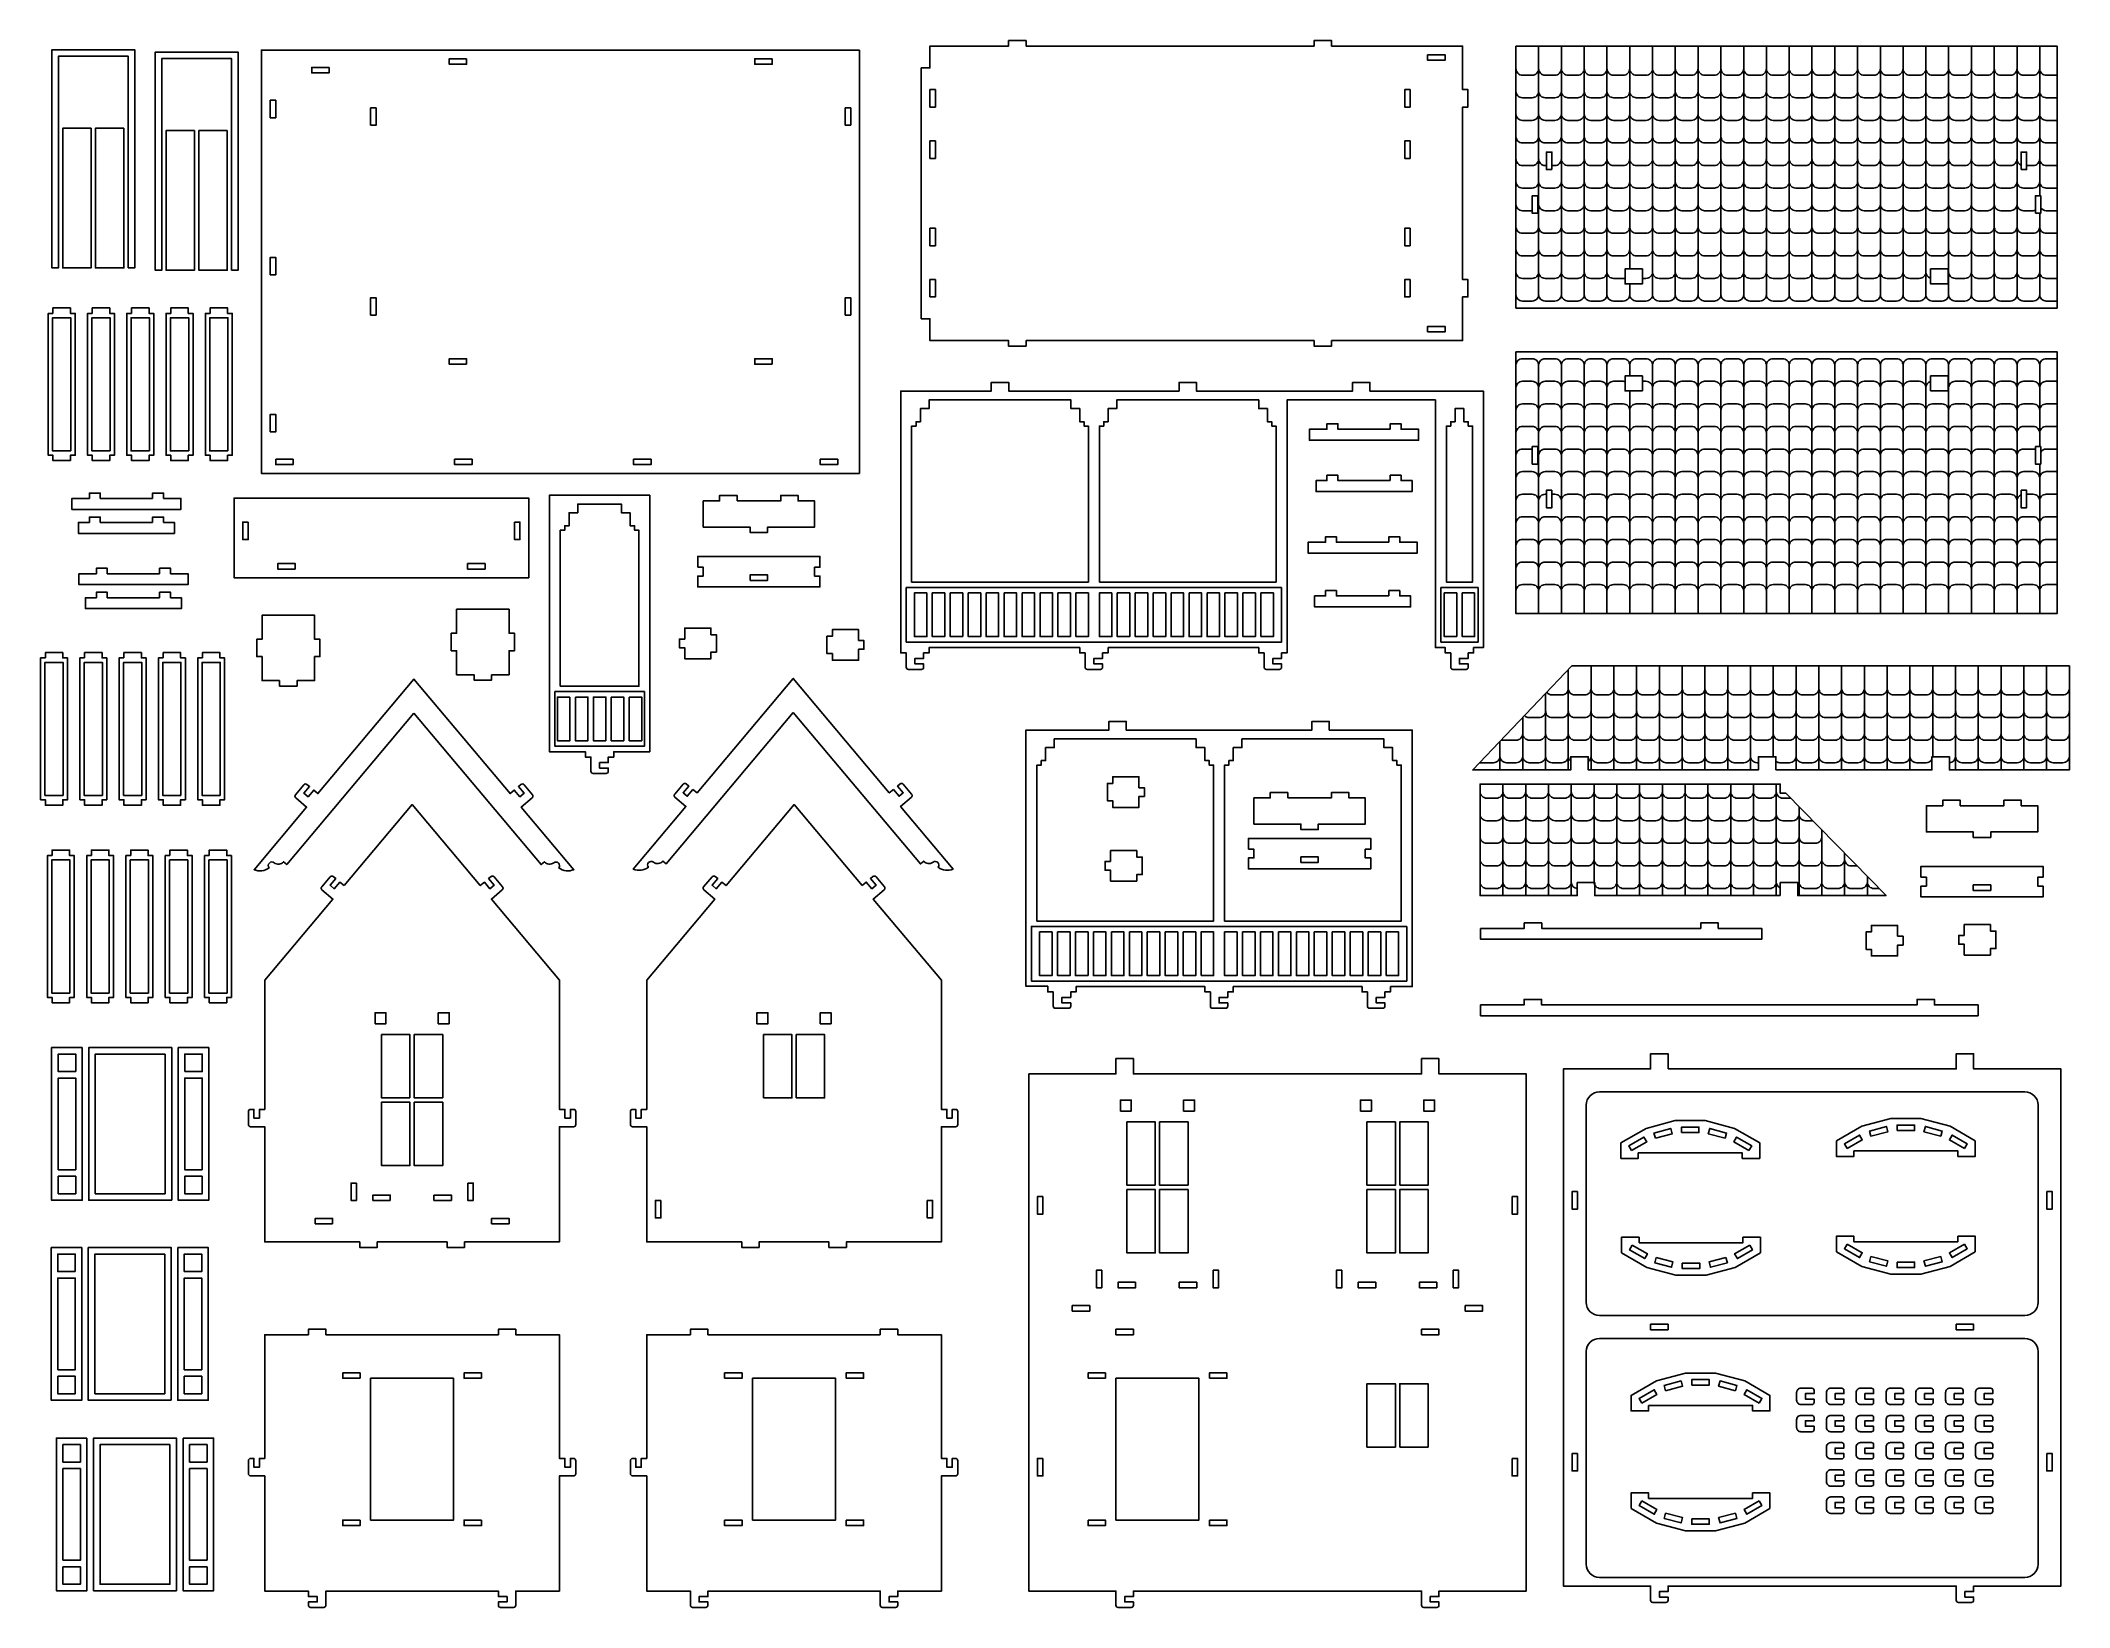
# Model space of a CAD drawing. Extents: x 2672.7 to 2719.2, y 2295.7 to 2331.6.
import ezdxf

# ---------------------------------------------------------------- set-up
doc = ezdxf.new("R2010")
doc.units = 0
doc.header["$MEASUREMENT"] = 0
doc.layers.add('LAYER1', color=18, linetype='CONTINUOUS')

msp = doc.modelspace()

# ---------------------------------------------------------------- linework, layer by layer
at = {"layer": 'LAYER1'}
for points in [[(2674.744, 2326.436), (2674.744, 2331.286), (2673.144, 2331.286), (2673.144, 2326.436), (2672.994, 2326.436), (2672.994, 2331.436), (2674.894, 2331.436), (2674.894, 2326.436)], [(2692.912, 2325.27), (2693.112, 2325.27), (2693.112, 2324.77), (2694.912, 2324.77), (2694.912, 2324.645), (2695.312, 2324.645), (2695.312, 2324.77), (2701.912, 2324.77), (2701.912, 2324.645), (2702.312, 2324.645), (2702.312, 2324.77), (2705.312, 2324.77), (2705.312, 2325.77), (2705.437, 2325.77), (2705.437, 2326.17), (2705.312, 2326.17), (2705.312, 2330.12), (2705.437, 2330.12), (2705.437, 2330.52), (2705.312, 2330.52), (2705.312, 2331.52), (2702.312, 2331.52), (2702.312, 2331.645), (2701.912, 2331.645), (2701.912, 2331.52), (2695.312, 2331.52), (2695.312, 2331.645), (2694.912, 2331.645), (2694.912, 2331.52), (2693.112, 2331.52), (2693.112, 2331.02), (2692.912, 2331.02)], [(2706.535, 2325.515), (2706.535, 2331.515), (2718.935, 2331.515), (2718.935, 2325.515)], [(2677.112, 2326.383), (2677.112, 2331.233), (2675.512, 2331.233), (2675.512, 2326.383), (2675.362, 2326.383), (2675.362, 2331.383), (2677.262, 2331.383), (2677.262, 2326.383)], [(2691.497, 2331.428), (2677.797, 2331.428), (2677.797, 2321.728), (2691.497, 2321.728)], [(2679.347, 2331.028), (2679.347, 2330.903), (2678.947, 2330.903), (2678.947, 2331.028)], [(2682.497, 2331.228), (2682.497, 2331.103), (2682.097, 2331.103), (2682.097, 2331.228)], [(2689.497, 2331.228), (2689.497, 2331.103), (2689.097, 2331.103), (2689.097, 2331.228)], [(2704.512, 2331.32), (2704.912, 2331.32), (2704.912, 2331.195), (2704.512, 2331.195)], [(2693.112, 2330.12), (2693.237, 2330.12), (2693.237, 2330.52), (2693.112, 2330.52)], [(2704.112, 2330.12), (2703.987, 2330.12), (2703.987, 2330.52), (2704.112, 2330.52)], [(2677.997, 2329.878), (2677.997, 2330.278), (2678.122, 2330.278), (2678.122, 2329.878)], [(2680.297, 2329.703), (2680.422, 2329.703), (2680.422, 2330.103), (2680.297, 2330.103)], [(2691.297, 2329.703), (2691.172, 2329.703), (2691.172, 2330.103), (2691.297, 2330.103)], [(2673.894, 2329.636), (2673.894, 2326.436), (2673.244, 2326.436), (2673.244, 2329.636)], [(2674.644, 2329.636), (2674.644, 2326.436), (2673.994, 2326.436), (2673.994, 2329.636)], [(2676.262, 2329.583), (2676.262, 2326.383), (2675.612, 2326.383), (2675.612, 2329.583)], [(2677.012, 2329.583), (2677.012, 2326.383), (2676.362, 2326.383), (2676.362, 2329.583)], [(2693.112, 2328.945), (2693.237, 2328.945), (2693.237, 2329.345), (2693.112, 2329.345)], [(2704.112, 2328.945), (2703.987, 2328.945), (2703.987, 2329.345), (2704.112, 2329.345)], [(2707.36, 2328.69), (2707.36, 2329.09), (2707.235, 2329.09), (2707.235, 2328.69)], [(2718.11, 2328.69), (2718.11, 2329.09), (2718.235, 2329.09), (2718.235, 2328.69)], [(2707.035, 2327.69), (2707.035, 2328.09), (2706.91, 2328.09), (2706.91, 2327.69)], [(2718.435, 2327.69), (2718.435, 2328.09), (2718.56, 2328.09), (2718.56, 2327.69)], [(2693.112, 2326.945), (2693.237, 2326.945), (2693.237, 2327.345), (2693.112, 2327.345)], [(2704.112, 2326.945), (2703.987, 2326.945), (2703.987, 2327.345), (2704.112, 2327.345)], [(2677.997, 2326.278), (2677.997, 2326.678), (2678.122, 2326.678), (2678.122, 2326.278)], [(2709.435, 2326.414), (2709.035, 2326.414), (2709.035, 2326.07), (2709.435, 2326.07)], [(2716.035, 2326.414), (2716.435, 2326.414), (2716.435, 2326.07), (2716.035, 2326.07)], [(2693.112, 2325.77), (2693.237, 2325.77), (2693.237, 2326.17), (2693.112, 2326.17)], [(2704.112, 2325.77), (2703.987, 2325.77), (2703.987, 2326.17), (2704.112, 2326.17)], [(2673.02, 2325.394), (2673.02, 2325.519), (2673.42, 2325.519), (2673.42, 2325.394), (2673.529, 2325.394), (2673.529, 2322.144), (2673.42, 2322.144), (2673.42, 2322.019), (2673.02, 2322.019), (2673.02, 2322.144), (2672.911, 2322.144), (2672.911, 2325.394)], [(2673.92, 2325.394), (2673.92, 2325.519), (2674.32, 2325.519), (2674.32, 2325.394), (2674.429, 2325.394), (2674.429, 2322.144), (2674.32, 2322.144), (2674.32, 2322.019), (2673.92, 2322.019), (2673.92, 2322.144), (2673.811, 2322.144), (2673.811, 2325.394)], [(2674.82, 2325.394), (2674.82, 2325.519), (2675.22, 2325.519), (2675.22, 2325.394), (2675.329, 2325.394), (2675.329, 2322.144), (2675.22, 2322.144), (2675.22, 2322.019), (2674.82, 2322.019), (2674.82, 2322.144), (2674.711, 2322.144), (2674.711, 2325.394)], [(2675.72, 2325.394), (2675.72, 2325.519), (2676.12, 2325.519), (2676.12, 2325.394), (2676.229, 2325.394), (2676.229, 2322.144), (2676.12, 2322.144), (2676.12, 2322.019), (2675.72, 2322.019), (2675.72, 2322.144), (2675.611, 2322.144), (2675.611, 2325.394)], [(2676.62, 2325.394), (2676.62, 2325.519), (2677.02, 2325.519), (2677.02, 2325.394), (2677.129, 2325.394), (2677.129, 2322.144), (2677.02, 2322.144), (2677.02, 2322.019), (2676.62, 2322.019), (2676.62, 2322.144), (2676.511, 2322.144), (2676.511, 2325.394)], [(2680.297, 2325.353), (2680.422, 2325.353), (2680.422, 2325.753), (2680.297, 2325.753)], [(2691.297, 2325.353), (2691.172, 2325.353), (2691.172, 2325.753), (2691.297, 2325.753)], [(2673.429, 2322.244), (2673.011, 2322.244), (2673.011, 2325.294), (2673.429, 2325.294)], [(2674.329, 2322.244), (2673.911, 2322.244), (2673.911, 2325.294), (2674.329, 2325.294)], [(2675.229, 2322.244), (2674.811, 2322.244), (2674.811, 2325.294), (2675.229, 2325.294)], [(2676.129, 2322.244), (2675.711, 2322.244), (2675.711, 2325.294), (2676.129, 2325.294)], [(2677.029, 2322.244), (2676.611, 2322.244), (2676.611, 2325.294), (2677.029, 2325.294)], [(2704.512, 2324.97), (2704.912, 2324.97), (2704.912, 2325.095), (2704.512, 2325.095)], [(2706.535, 2324.515), (2706.535, 2318.515), (2718.935, 2318.515), (2718.935, 2324.515)], [(2682.497, 2324.228), (2682.497, 2324.353), (2682.097, 2324.353), (2682.097, 2324.228)], [(2689.497, 2324.228), (2689.497, 2324.353), (2689.097, 2324.353), (2689.097, 2324.228)], [(2709.435, 2323.617), (2709.035, 2323.617), (2709.035, 2323.96), (2709.435, 2323.96)], [(2716.035, 2323.617), (2716.435, 2323.617), (2716.435, 2323.96), (2716.035, 2323.96)], [(2677.997, 2322.678), (2677.997, 2323.078), (2678.122, 2323.078), (2678.122, 2322.678)], [(2692.692, 2319.237), (2692.692, 2322.812), (2692.792, 2322.812), (2692.792, 2322.912), (2692.892, 2322.912), (2692.892, 2323.212), (2693.092, 2323.212), (2693.092, 2323.412), (2696.342, 2323.412), (2696.342, 2323.212), (2696.542, 2323.212), (2696.542, 2322.912), (2696.642, 2322.912), (2696.642, 2322.812), (2696.742, 2322.812), (2696.742, 2319.237)], [(2696.992, 2319.237), (2696.992, 2322.812), (2697.092, 2322.812), (2697.092, 2322.912), (2697.192, 2322.912), (2697.192, 2323.212), (2697.392, 2323.212), (2697.392, 2323.412), (2700.642, 2323.412), (2700.642, 2323.212), (2700.842, 2323.212), (2700.842, 2322.912), (2700.942, 2322.912), (2700.942, 2322.812), (2701.042, 2322.812), (2701.042, 2319.237)], [(2705.342, 2323.212), (2705.342, 2322.912), (2705.442, 2322.912), (2705.442, 2322.812), (2705.542, 2322.812), (2705.542, 2319.237), (2704.942, 2319.237), (2704.942, 2322.812), (2705.042, 2322.812), (2705.042, 2322.912), (2705.142, 2322.912), (2705.142, 2323.212)], [(2703.656, 2322.738), (2703.656, 2322.863), (2703.906, 2322.863), (2703.906, 2322.738), (2704.306, 2322.738), (2704.306, 2322.488), (2701.806, 2322.488), (2701.806, 2322.738), (2702.206, 2322.738), (2702.206, 2322.863), (2702.456, 2322.863), (2702.456, 2322.738)], [(2707.035, 2322.341), (2707.035, 2321.941), (2706.91, 2321.941), (2706.91, 2322.341)], [(2718.435, 2322.341), (2718.435, 2321.941), (2718.56, 2321.941), (2718.56, 2322.341)], [(2678.122, 2322.053), (2678.522, 2322.053), (2678.522, 2321.928), (2678.122, 2321.928)], [(2682.222, 2322.053), (2682.622, 2322.053), (2682.622, 2321.928), (2682.222, 2321.928)], [(2686.322, 2322.053), (2686.722, 2322.053), (2686.722, 2321.928), (2686.322, 2321.928)], [(2690.597, 2322.053), (2690.997, 2322.053), (2690.997, 2321.928), (2690.597, 2321.928)], [(2703.656, 2321.561), (2703.656, 2321.686), (2703.906, 2321.686), (2703.906, 2321.561), (2704.156, 2321.561), (2704.156, 2321.311), (2701.956, 2321.311), (2701.956, 2321.561), (2702.206, 2321.561), (2702.206, 2321.686), (2702.456, 2321.686), (2702.456, 2321.561)], [(2675.303, 2321.153), (2675.303, 2321.278), (2675.553, 2321.278), (2675.553, 2321.153), (2675.953, 2321.153), (2675.953, 2320.903), (2673.453, 2320.903), (2673.453, 2321.153), (2673.853, 2321.153), (2673.853, 2321.278), (2674.103, 2321.278), (2674.103, 2321.153)], [(2688.692, 2321.098), (2688.692, 2321.223), (2688.292, 2321.223), (2688.292, 2321.098), (2687.917, 2321.098), (2687.917, 2320.498), (2688.992, 2320.498), (2688.992, 2320.373), (2689.392, 2320.373), (2689.392, 2320.498), (2690.467, 2320.498), (2690.467, 2321.098), (2690.092, 2321.098), (2690.092, 2321.223), (2689.692, 2321.223), (2689.692, 2321.098)], [(2707.36, 2321.341), (2707.36, 2320.941), (2707.235, 2320.941), (2707.235, 2321.341)], [(2718.11, 2321.341), (2718.11, 2320.941), (2718.235, 2320.941), (2718.235, 2321.341)], [(2683.919, 2319.335), (2677.169, 2319.335), (2677.169, 2321.16), (2683.919, 2321.16)], [(2684.643, 2316.851), (2684.643, 2320.426), (2684.743, 2320.426), (2684.743, 2320.526), (2684.843, 2320.526), (2684.843, 2320.826), (2685.043, 2320.826), (2685.043, 2321.026), (2686.043, 2321.026), (2686.043, 2320.826), (2686.243, 2320.826), (2686.243, 2320.526), (2686.343, 2320.526), (2686.343, 2320.426), (2686.443, 2320.426), (2686.443, 2316.851)], [(2675.303, 2320.603), (2675.303, 2320.728), (2675.553, 2320.728), (2675.553, 2320.603), (2675.803, 2320.603), (2675.803, 2320.353), (2673.603, 2320.353), (2673.603, 2320.603), (2673.853, 2320.603), (2673.853, 2320.728), (2674.103, 2320.728), (2674.103, 2320.603)], [(2677.494, 2320.61), (2677.494, 2320.21), (2677.369, 2320.21), (2677.369, 2320.61)], [(2683.594, 2320.61), (2683.594, 2320.21), (2683.719, 2320.21), (2683.719, 2320.61)], [(2687.792, 2319.576), (2687.917, 2319.576), (2687.917, 2319.376), (2687.792, 2319.376), (2687.792, 2319.126), (2690.592, 2319.126), (2690.592, 2319.376), (2690.467, 2319.376), (2690.467, 2319.576), (2690.592, 2319.576), (2690.592, 2319.826), (2687.792, 2319.826)], [(2703.624, 2320.15), (2703.624, 2320.275), (2703.874, 2320.275), (2703.874, 2320.15), (2704.274, 2320.15), (2704.274, 2319.9), (2701.774, 2319.9), (2701.774, 2320.15), (2702.174, 2320.15), (2702.174, 2320.275), (2702.424, 2320.275), (2702.424, 2320.15)], [(2675.464, 2319.429), (2675.464, 2319.554), (2675.714, 2319.554), (2675.714, 2319.429), (2676.114, 2319.429), (2676.114, 2319.179), (2673.614, 2319.179), (2673.614, 2319.429), (2674.014, 2319.429), (2674.014, 2319.554), (2674.264, 2319.554), (2674.264, 2319.429)], [(2678.569, 2319.535), (2678.169, 2319.535), (2678.169, 2319.66), (2678.569, 2319.66)], [(2682.519, 2319.535), (2682.919, 2319.535), (2682.919, 2319.66), (2682.519, 2319.66)], [(2688.992, 2319.276), (2689.392, 2319.276), (2689.392, 2319.401), (2688.992, 2319.401)], [(2675.464, 2318.879), (2675.464, 2319.004), (2675.714, 2319.004), (2675.714, 2318.879), (2675.964, 2318.879), (2675.964, 2318.629), (2673.764, 2318.629), (2673.764, 2318.879), (2674.014, 2318.879), (2674.014, 2319.004), (2674.264, 2319.004), (2674.264, 2318.879)], [(2701.167, 2319.112), (2692.567, 2319.112), (2692.567, 2317.862), (2701.167, 2317.862)], [(2693.04, 2318.987), (2692.754, 2318.987), (2692.754, 2317.987), (2693.04, 2317.987)], [(2693.165, 2318.987), (2693.165, 2317.987), (2693.452, 2317.987), (2693.452, 2318.987)], [(2693.863, 2317.987), (2693.863, 2318.987), (2693.577, 2318.987), (2693.577, 2317.987)], [(2693.988, 2318.987), (2693.988, 2317.987), (2694.274, 2317.987), (2694.274, 2318.987)], [(2694.399, 2318.987), (2694.399, 2317.987), (2694.685, 2317.987), (2694.685, 2318.987)], [(2694.81, 2318.987), (2694.81, 2317.987), (2695.097, 2317.987), (2695.097, 2318.987)], [(2695.222, 2318.987), (2695.222, 2317.987), (2695.508, 2317.987), (2695.508, 2318.987)], [(2695.633, 2318.987), (2695.633, 2317.987), (2695.919, 2317.987), (2695.919, 2318.987)], [(2696.044, 2318.987), (2696.044, 2317.987), (2696.33, 2317.987), (2696.33, 2318.987)], [(2696.455, 2317.987), (2696.742, 2317.987), (2696.742, 2318.987), (2696.455, 2318.987)], [(2697.278, 2318.987), (2696.992, 2318.987), (2696.992, 2317.987), (2697.278, 2317.987)], [(2697.403, 2318.987), (2697.403, 2317.987), (2697.689, 2317.987), (2697.689, 2318.987)], [(2697.814, 2318.987), (2697.814, 2317.987), (2698.1, 2317.987), (2698.1, 2318.987)], [(2698.225, 2318.987), (2698.225, 2317.987), (2698.512, 2317.987), (2698.512, 2318.987)], [(2698.637, 2318.987), (2698.637, 2317.987), (2698.923, 2317.987), (2698.923, 2318.987)], [(2699.048, 2318.987), (2699.048, 2317.987), (2699.334, 2317.987), (2699.334, 2318.987)], [(2699.459, 2318.987), (2699.459, 2317.987), (2699.745, 2317.987), (2699.745, 2318.987)], [(2699.87, 2318.987), (2699.87, 2317.987), (2700.157, 2317.987), (2700.157, 2318.987)], [(2700.282, 2318.987), (2700.282, 2317.987), (2700.568, 2317.987), (2700.568, 2318.987)], [(2700.693, 2317.987), (2700.979, 2317.987), (2700.979, 2318.987), (2700.693, 2318.987)], [(2703.624, 2318.918), (2703.624, 2319.043), (2703.874, 2319.043), (2703.874, 2318.918), (2704.124, 2318.918), (2704.124, 2318.668), (2701.924, 2318.668), (2701.924, 2318.918), (2702.174, 2318.918), (2702.174, 2319.043), (2702.424, 2319.043), (2702.424, 2318.918)], [(2705.667, 2319.112), (2704.817, 2319.112), (2704.817, 2317.862), (2705.667, 2317.862)], [(2705.179, 2317.987), (2704.893, 2317.987), (2704.893, 2318.987), (2705.179, 2318.987)], [(2705.59, 2318.987), (2705.59, 2317.987), (2705.304, 2317.987), (2705.304, 2318.987)], [(2678.212, 2316.978), (2678.212, 2316.853), (2678.612, 2316.853), (2678.612, 2316.978), (2679.012, 2316.978), (2679.012, 2317.528), (2679.137, 2317.528), (2679.137, 2317.928), (2679.012, 2317.928), (2679.012, 2318.478), (2677.812, 2318.478), (2677.812, 2317.928), (2677.687, 2317.928), (2677.687, 2317.528), (2677.812, 2317.528), (2677.812, 2316.978)], [(2683.068, 2317.115), (2683.068, 2316.99), (2682.668, 2316.99), (2682.668, 2317.115), (2682.268, 2317.115), (2682.268, 2317.665), (2682.143, 2317.665), (2682.143, 2318.065), (2682.268, 2318.065), (2682.268, 2318.615), (2683.468, 2318.615), (2683.468, 2318.065), (2683.593, 2318.065), (2683.593, 2317.665), (2683.468, 2317.665), (2683.468, 2317.115)], [(2687.495, 2317.931), (2687.37, 2317.931), (2687.37, 2317.731), (2687.495, 2317.731), (2687.495, 2317.481), (2688.095, 2317.481), (2688.095, 2317.631), (2688.22, 2317.631), (2688.22, 2318.031), (2688.095, 2318.031), (2688.095, 2318.181), (2687.495, 2318.181)], [(2691.475, 2317.897), (2691.6, 2317.897), (2691.6, 2317.697), (2691.475, 2317.697), (2691.475, 2317.447), (2690.875, 2317.447), (2690.875, 2317.597), (2690.75, 2317.597), (2690.75, 2317.997), (2690.875, 2317.997), (2690.875, 2318.147), (2691.475, 2318.147)], [(2672.845, 2317.498), (2672.845, 2317.623), (2673.245, 2317.623), (2673.245, 2317.498), (2673.353, 2317.498), (2673.353, 2314.248), (2673.245, 2314.248), (2673.245, 2314.123), (2672.845, 2314.123), (2672.845, 2314.248), (2672.736, 2314.248), (2672.736, 2317.498)], [(2673.745, 2317.498), (2673.745, 2317.623), (2674.145, 2317.623), (2674.145, 2317.498), (2674.253, 2317.498), (2674.253, 2314.248), (2674.145, 2314.248), (2674.145, 2314.123), (2673.745, 2314.123), (2673.745, 2314.248), (2673.636, 2314.248), (2673.636, 2317.498)], [(2674.645, 2317.498), (2674.645, 2317.623), (2675.045, 2317.623), (2675.045, 2317.498), (2675.153, 2317.498), (2675.153, 2314.248), (2675.045, 2314.248), (2675.045, 2314.123), (2674.645, 2314.123), (2674.645, 2314.248), (2674.536, 2314.248), (2674.536, 2317.498)], [(2675.545, 2317.498), (2675.545, 2317.623), (2675.945, 2317.623), (2675.945, 2317.498), (2676.053, 2317.498), (2676.053, 2314.248), (2675.945, 2314.248), (2675.945, 2314.123), (2675.545, 2314.123), (2675.545, 2314.248), (2675.436, 2314.248), (2675.436, 2317.498)], [(2676.445, 2317.498), (2676.445, 2317.623), (2676.845, 2317.623), (2676.845, 2317.498), (2676.953, 2317.498), (2676.953, 2314.248), (2676.845, 2314.248), (2676.845, 2314.123), (2676.445, 2314.123), (2676.445, 2314.248), (2676.336, 2314.248), (2676.336, 2317.498)], [(2673.253, 2314.348), (2672.836, 2314.348), (2672.836, 2317.398), (2673.253, 2317.398)], [(2674.153, 2314.348), (2673.736, 2314.348), (2673.736, 2317.398), (2674.153, 2317.398)], [(2675.053, 2314.348), (2674.636, 2314.348), (2674.636, 2317.398), (2675.053, 2317.398)], [(2675.953, 2314.348), (2675.536, 2314.348), (2675.536, 2317.398), (2675.953, 2317.398)], [(2676.853, 2314.348), (2676.436, 2314.348), (2676.436, 2317.398), (2676.853, 2317.398)], [(2712.491, 2314.933), (2712.491, 2315.233), (2712.091, 2315.233), (2712.091, 2314.933), (2708.191, 2314.933), (2708.191, 2315.233), (2707.791, 2315.233), (2707.791, 2314.933), (2705.548, 2314.933), (2707.816, 2317.314), (2719.216, 2317.314), (2719.216, 2314.933), (2716.466, 2314.933), (2716.466, 2315.233), (2716.066, 2315.233), (2716.066, 2314.933)], [(2686.568, 2316.726), (2684.518, 2316.726), (2684.518, 2315.476), (2686.568, 2315.476)], [(2684.864, 2316.601), (2684.578, 2316.601), (2684.578, 2315.601), (2684.864, 2315.601)], [(2684.989, 2316.601), (2684.989, 2315.601), (2685.275, 2315.601), (2685.275, 2316.601)], [(2685.686, 2315.601), (2685.686, 2316.601), (2685.4, 2316.601), (2685.4, 2315.601)], [(2685.811, 2316.601), (2685.811, 2315.601), (2686.098, 2315.601), (2686.098, 2316.601)], [(2686.223, 2316.601), (2686.223, 2315.601), (2686.509, 2315.601), (2686.509, 2316.601)], [(2695.56, 2311.47), (2695.56, 2315.045), (2695.66, 2315.045), (2695.66, 2315.145), (2695.76, 2315.145), (2695.76, 2315.445), (2695.96, 2315.445), (2695.96, 2315.645), (2699.21, 2315.645), (2699.21, 2315.445), (2699.41, 2315.445), (2699.41, 2315.145), (2699.51, 2315.145), (2699.51, 2315.045), (2699.61, 2315.045), (2699.61, 2311.47)], [(2699.86, 2311.47), (2699.86, 2315.045), (2699.96, 2315.045), (2699.96, 2315.145), (2700.06, 2315.145), (2700.06, 2315.445), (2700.26, 2315.445), (2700.26, 2315.645), (2703.51, 2315.645), (2703.51, 2315.445), (2703.71, 2315.445), (2703.71, 2315.145), (2703.81, 2315.145), (2703.81, 2315.045), (2703.91, 2315.045), (2703.91, 2311.47)], [(2697.9, 2314.525), (2698.025, 2314.525), (2698.025, 2314.325), (2697.9, 2314.325), (2697.9, 2314.075), (2697.3, 2314.075), (2697.3, 2314.225), (2697.175, 2314.225), (2697.175, 2314.625), (2697.3, 2314.625), (2697.3, 2314.775), (2697.9, 2314.775)], [(2701.308, 2314.29), (2701.308, 2314.415), (2700.908, 2314.415), (2700.908, 2314.29), (2700.533, 2314.29), (2700.533, 2313.69), (2701.608, 2313.69), (2701.608, 2313.565), (2702.008, 2313.565), (2702.008, 2313.69), (2703.083, 2313.69), (2703.083, 2314.29), (2702.708, 2314.29), (2702.708, 2314.415), (2702.308, 2314.415), (2702.308, 2314.29)], [(2712.591, 2312.052), (2712.591, 2312.352), (2712.991, 2312.352), (2712.991, 2312.052), (2715.016, 2312.052), (2712.716, 2314.4), (2712.591, 2314.4), (2712.591, 2314.607), (2705.716, 2314.607), (2705.716, 2312.052), (2707.941, 2312.052), (2707.941, 2312.352), (2708.341, 2312.352), (2708.341, 2312.052)], [(2716.714, 2314.112), (2716.714, 2314.237), (2716.314, 2314.237), (2716.314, 2314.112), (2715.939, 2314.112), (2715.939, 2313.512), (2717.014, 2313.512), (2717.014, 2313.387), (2717.414, 2313.387), (2717.414, 2313.512), (2718.489, 2313.512), (2718.489, 2314.112), (2718.114, 2314.112), (2718.114, 2314.237), (2717.714, 2314.237), (2717.714, 2314.112)], [(2700.408, 2313.115), (2700.533, 2313.115), (2700.533, 2312.915), (2700.408, 2312.915), (2700.408, 2312.665), (2703.208, 2312.665), (2703.208, 2312.915), (2703.083, 2312.915), (2703.083, 2313.115), (2703.208, 2313.115), (2703.208, 2313.365), (2700.408, 2313.365)], [(2673, 2312.971), (2673, 2313.096), (2673.4, 2313.096), (2673.4, 2312.971), (2673.509, 2312.971), (2673.509, 2309.721), (2673.4, 2309.721), (2673.4, 2309.596), (2673, 2309.596), (2673, 2309.721), (2672.892, 2309.721), (2672.892, 2312.971)], [(2673.409, 2309.821), (2672.992, 2309.821), (2672.992, 2312.871), (2673.409, 2312.871)], [(2673.9, 2312.971), (2673.9, 2313.096), (2674.3, 2313.096), (2674.3, 2312.971), (2674.409, 2312.971), (2674.409, 2309.721), (2674.3, 2309.721), (2674.3, 2309.596), (2673.9, 2309.596), (2673.9, 2309.721), (2673.792, 2309.721), (2673.792, 2312.971)], [(2674.309, 2309.821), (2673.892, 2309.821), (2673.892, 2312.871), (2674.309, 2312.871)], [(2674.8, 2312.971), (2674.8, 2313.096), (2675.2, 2313.096), (2675.2, 2312.971), (2675.309, 2312.971), (2675.309, 2309.721), (2675.2, 2309.721), (2675.2, 2309.596), (2674.8, 2309.596), (2674.8, 2309.721), (2674.692, 2309.721), (2674.692, 2312.971)], [(2675.209, 2309.821), (2674.792, 2309.821), (2674.792, 2312.871), (2675.209, 2312.871)], [(2675.7, 2312.971), (2675.7, 2313.096), (2676.1, 2313.096), (2676.1, 2312.971), (2676.209, 2312.971), (2676.209, 2309.721), (2676.1, 2309.721), (2676.1, 2309.596), (2675.7, 2309.596), (2675.7, 2309.721), (2675.592, 2309.721), (2675.592, 2312.971)], [(2676.109, 2309.821), (2675.692, 2309.821), (2675.692, 2312.871), (2676.109, 2312.871)], [(2676.6, 2312.971), (2676.6, 2313.096), (2677, 2313.096), (2677, 2312.971), (2677.109, 2312.971), (2677.109, 2309.721), (2677, 2309.721), (2677, 2309.596), (2676.6, 2309.596), (2676.6, 2309.721), (2676.492, 2309.721), (2676.492, 2312.971)], [(2677.009, 2309.821), (2676.592, 2309.821), (2676.592, 2312.871), (2677.009, 2312.871)], [(2697.25, 2312.835), (2697.125, 2312.835), (2697.125, 2312.635), (2697.25, 2312.635), (2697.25, 2312.385), (2697.85, 2312.385), (2697.85, 2312.535), (2697.975, 2312.535), (2697.975, 2312.935), (2697.85, 2312.935), (2697.85, 2313.085), (2697.25, 2313.085)], [(2701.608, 2312.815), (2702.008, 2312.815), (2702.008, 2312.94), (2701.608, 2312.94)], [(2715.814, 2312.472), (2715.939, 2312.472), (2715.939, 2312.272), (2715.814, 2312.272), (2715.814, 2312.022), (2718.614, 2312.022), (2718.614, 2312.272), (2718.489, 2312.272), (2718.489, 2312.472), (2718.614, 2312.472), (2718.614, 2312.722), (2715.814, 2312.722)], [(2717.014, 2312.172), (2717.414, 2312.172), (2717.414, 2312.297), (2717.014, 2312.297)], [(2704.035, 2311.345), (2695.435, 2311.345), (2695.435, 2310.095), (2704.035, 2310.095)], [(2695.909, 2311.22), (2695.623, 2311.22), (2695.623, 2310.22), (2695.909, 2310.22)], [(2696.034, 2311.22), (2696.034, 2310.22), (2696.32, 2310.22), (2696.32, 2311.22)], [(2696.732, 2310.22), (2696.732, 2311.22), (2696.445, 2311.22), (2696.445, 2310.22)], [(2696.857, 2311.22), (2696.857, 2310.22), (2697.143, 2310.22), (2697.143, 2311.22)], [(2697.268, 2311.22), (2697.268, 2310.22), (2697.554, 2310.22), (2697.554, 2311.22)], [(2697.679, 2311.22), (2697.679, 2310.22), (2697.965, 2310.22), (2697.965, 2311.22)], [(2698.09, 2311.22), (2698.09, 2310.22), (2698.377, 2310.22), (2698.377, 2311.22)], [(2698.502, 2311.22), (2698.502, 2310.22), (2698.788, 2310.22), (2698.788, 2311.22)], [(2698.913, 2311.22), (2698.913, 2310.22), (2699.199, 2310.22), (2699.199, 2311.22)], [(2699.324, 2310.22), (2699.61, 2310.22), (2699.61, 2311.22), (2699.324, 2311.22)], [(2700.147, 2311.22), (2699.86, 2311.22), (2699.86, 2310.22), (2700.147, 2310.22)], [(2700.272, 2311.22), (2700.272, 2310.22), (2700.558, 2310.22), (2700.558, 2311.22)], [(2700.683, 2311.22), (2700.683, 2310.22), (2700.969, 2310.22), (2700.969, 2311.22)], [(2701.094, 2311.22), (2701.094, 2310.22), (2701.38, 2310.22), (2701.38, 2311.22)], [(2701.505, 2311.22), (2701.505, 2310.22), (2701.792, 2310.22), (2701.792, 2311.22)], [(2701.917, 2311.22), (2701.917, 2310.22), (2702.203, 2310.22), (2702.203, 2311.22)], [(2702.328, 2311.22), (2702.328, 2310.22), (2702.614, 2310.22), (2702.614, 2311.22)], [(2702.739, 2311.22), (2702.739, 2310.22), (2703.025, 2310.22), (2703.025, 2311.22)], [(2703.15, 2311.22), (2703.15, 2310.22), (2703.437, 2310.22), (2703.437, 2311.22)], [(2703.562, 2310.22), (2703.848, 2310.22), (2703.848, 2311.22), (2703.562, 2311.22)], [(2705.726, 2311.302), (2705.726, 2311.052), (2712.169, 2311.052), (2712.169, 2311.302), (2711.169, 2311.302), (2711.169, 2311.427), (2710.769, 2311.427), (2710.769, 2311.302), (2707.126, 2311.302), (2707.126, 2311.427), (2706.726, 2311.427), (2706.726, 2311.302)], [(2715.281, 2311.12), (2715.406, 2311.12), (2715.406, 2310.92), (2715.281, 2310.92), (2715.281, 2310.67), (2714.681, 2310.67), (2714.681, 2310.82), (2714.556, 2310.82), (2714.556, 2311.22), (2714.681, 2311.22), (2714.681, 2311.37), (2715.281, 2311.37)], [(2716.805, 2311.14), (2716.68, 2311.14), (2716.68, 2310.94), (2716.805, 2310.94), (2716.805, 2310.69), (2717.405, 2310.69), (2717.405, 2310.84), (2717.53, 2310.84), (2717.53, 2311.24), (2717.405, 2311.24), (2717.405, 2311.39), (2716.805, 2311.39)], [(2705.724, 2309.549), (2705.724, 2309.299), (2717.124, 2309.299), (2717.124, 2309.549), (2716.124, 2309.549), (2716.124, 2309.674), (2715.724, 2309.674), (2715.724, 2309.549), (2707.124, 2309.549), (2707.124, 2309.674), (2706.724, 2309.674), (2706.724, 2309.549)], [(2680.398, 2309.117), (2680.648, 2309.117), (2680.648, 2309.367), (2680.398, 2309.367)], [(2682.098, 2309.117), (2681.848, 2309.117), (2681.848, 2309.367), (2682.098, 2309.367)], [(2689.148, 2309.117), (2689.398, 2309.117), (2689.398, 2309.367), (2689.148, 2309.367)], [(2690.848, 2309.117), (2690.598, 2309.117), (2690.598, 2309.367), (2690.848, 2309.367)], [(2681.198, 2307.417), (2681.198, 2308.867), (2680.548, 2308.867), (2680.548, 2307.417)], [(2681.948, 2307.417), (2681.948, 2308.867), (2681.298, 2308.867), (2681.298, 2307.417)], [(2689.298, 2307.417), (2689.298, 2308.867), (2689.948, 2308.867), (2689.948, 2307.417)], [(2690.048, 2307.417), (2690.048, 2308.867), (2690.698, 2308.867), (2690.698, 2307.417)], [(2673.69, 2308.572), (2672.99, 2308.572), (2672.99, 2305.072), (2673.69, 2305.072)], [(2673.54, 2308.022), (2673.54, 2308.422), (2673.14, 2308.422), (2673.14, 2308.022)], [(2675.74, 2305.072), (2673.84, 2305.072), (2673.84, 2308.572), (2675.74, 2308.572)], [(2675.59, 2308.422), (2673.99, 2308.422), (2673.99, 2305.222), (2675.59, 2305.222)], [(2675.89, 2308.572), (2676.59, 2308.572), (2676.59, 2305.072), (2675.89, 2305.072)], [(2676.04, 2308.022), (2676.04, 2308.422), (2676.44, 2308.422), (2676.44, 2308.022)], [(2673.14, 2305.772), (2673.54, 2305.772), (2673.54, 2307.872), (2673.14, 2307.872)], [(2676.44, 2305.772), (2676.04, 2305.772), (2676.04, 2307.872), (2676.44, 2307.872)], [(2680.548, 2307.317), (2680.548, 2305.867), (2681.198, 2305.867), (2681.198, 2307.317)], [(2681.298, 2307.317), (2681.298, 2305.867), (2681.948, 2305.867), (2681.948, 2307.317)], [(2697.473, 2307.117), (2697.723, 2307.117), (2697.723, 2307.367), (2697.473, 2307.367)], [(2699.173, 2307.117), (2698.923, 2307.117), (2698.923, 2307.367), (2699.173, 2307.367)], [(2702.973, 2307.117), (2703.223, 2307.117), (2703.223, 2307.367), (2702.973, 2307.367)], [(2704.673, 2307.117), (2704.423, 2307.117), (2704.423, 2307.367), (2704.673, 2307.367)], [(2698.273, 2305.417), (2698.273, 2306.867), (2697.623, 2306.867), (2697.623, 2305.417)], [(2699.023, 2305.417), (2699.023, 2306.867), (2698.373, 2306.867), (2698.373, 2305.417)], [(2703.123, 2305.417), (2703.123, 2306.867), (2703.773, 2306.867), (2703.773, 2305.417)], [(2703.873, 2305.417), (2703.873, 2306.867), (2704.523, 2306.867), (2704.523, 2305.417)], [(2709.339, 2306.156), (2709.339, 2306.031), (2708.939, 2306.031), (2708.939, 2306.386), (2709.519, 2306.72), (2710.185, 2306.899), (2710.874, 2306.899), (2711.54, 2306.72), (2712.12, 2306.386), (2712.12, 2306.031), (2711.72, 2306.031), (2711.72, 2306.156)], [(2714.278, 2306.202), (2714.278, 2306.077), (2713.878, 2306.077), (2713.878, 2306.432), (2714.458, 2306.767), (2715.124, 2306.945), (2715.814, 2306.945), (2716.48, 2306.767), (2717.06, 2306.432), (2717.06, 2306.077), (2716.66, 2306.077), (2716.66, 2306.202)], [(2709.184, 2306.21), (2709.531, 2306.41), (2709.468, 2306.518), (2709.122, 2306.318)], [(2709.73, 2306.492), (2710.116, 2306.596), (2710.084, 2306.717), (2709.697, 2306.613)], [(2710.329, 2306.624), (2710.729, 2306.624), (2710.729, 2306.749), (2710.329, 2306.749)], [(2711.329, 2306.492), (2710.943, 2306.596), (2710.975, 2306.717), (2711.362, 2306.613)], [(2711.874, 2306.21), (2711.528, 2306.41), (2711.591, 2306.518), (2711.937, 2306.318)], [(2714.124, 2306.256), (2714.47, 2306.456), (2714.408, 2306.565), (2714.061, 2306.365)], [(2714.669, 2306.539), (2715.056, 2306.642), (2715.023, 2306.763), (2714.637, 2306.659)], [(2715.269, 2306.67), (2715.669, 2306.67), (2715.669, 2306.795), (2715.269, 2306.795)], [(2716.269, 2306.539), (2715.882, 2306.642), (2715.915, 2306.763), (2716.301, 2306.659)], [(2716.814, 2306.256), (2716.468, 2306.456), (2716.53, 2306.565), (2716.876, 2306.365)], [(2673.14, 2305.622), (2673.14, 2305.222), (2673.54, 2305.222), (2673.54, 2305.622)], [(2676.44, 2305.622), (2676.44, 2305.222), (2676.04, 2305.222), (2676.04, 2305.622)], [(2679.973, 2305.467), (2679.973, 2305.067), (2679.848, 2305.067), (2679.848, 2305.467)], [(2682.523, 2305.467), (2682.523, 2305.067), (2682.648, 2305.067), (2682.648, 2305.467)], [(2680.748, 2305.067), (2680.348, 2305.067), (2680.348, 2305.192), (2680.748, 2305.192)], [(2681.748, 2305.192), (2682.148, 2305.192), (2682.148, 2305.067), (2681.748, 2305.067)], [(2686.948, 2305.067), (2686.948, 2304.667), (2686.823, 2304.667), (2686.823, 2305.067)], [(2693.048, 2305.067), (2693.048, 2304.667), (2693.173, 2304.667), (2693.173, 2305.067)], [(2695.698, 2305.155), (2695.698, 2304.755), (2695.573, 2304.755), (2695.573, 2305.155)], [(2697.623, 2305.317), (2697.623, 2303.867), (2698.273, 2303.867), (2698.273, 2305.317)], [(2698.373, 2305.317), (2698.373, 2303.867), (2699.023, 2303.867), (2699.023, 2305.317)], [(2703.773, 2305.317), (2703.773, 2303.867), (2703.123, 2303.867), (2703.123, 2305.317)], [(2704.523, 2305.317), (2704.523, 2303.867), (2703.873, 2303.867), (2703.873, 2305.317)], [(2706.448, 2305.155), (2706.448, 2304.755), (2706.573, 2304.755), (2706.573, 2305.155)], [(2707.947, 2305.269), (2707.947, 2304.869), (2707.822, 2304.869), (2707.822, 2305.269)], [(2718.697, 2305.269), (2718.697, 2304.869), (2718.822, 2304.869), (2718.822, 2305.269)], [(2679.427, 2304.532), (2679.027, 2304.532), (2679.027, 2304.657), (2679.427, 2304.657)], [(2683.07, 2304.532), (2683.47, 2304.532), (2683.47, 2304.657), (2683.07, 2304.657)], [(2709.356, 2304.099), (2709.356, 2304.224), (2708.956, 2304.224), (2708.956, 2303.869), (2709.536, 2303.534), (2710.202, 2303.356), (2710.891, 2303.356), (2711.557, 2303.534), (2712.137, 2303.869), (2712.137, 2304.224), (2711.737, 2304.224), (2711.737, 2304.099)], [(2709.202, 2304.045), (2709.548, 2303.845), (2709.486, 2303.736), (2709.139, 2303.936)], [(2711.892, 2304.045), (2711.545, 2303.845), (2711.608, 2303.736), (2711.954, 2303.936)], [(2714.278, 2304.122), (2714.278, 2304.247), (2713.878, 2304.247), (2713.878, 2303.892), (2714.458, 2303.557), (2715.124, 2303.379), (2715.814, 2303.379), (2716.48, 2303.557), (2717.06, 2303.892), (2717.06, 2304.247), (2716.66, 2304.247), (2716.66, 2304.122)], [(2714.124, 2304.068), (2714.47, 2303.868), (2714.408, 2303.76), (2714.061, 2303.96)], [(2716.814, 2304.068), (2716.468, 2303.868), (2716.53, 2303.76), (2716.876, 2303.96)], [(2673.679, 2303.989), (2672.979, 2303.989), (2672.979, 2300.489), (2673.679, 2300.489)], [(2673.529, 2303.439), (2673.529, 2303.839), (2673.129, 2303.839), (2673.129, 2303.439)], [(2675.729, 2300.489), (2673.829, 2300.489), (2673.829, 2303.989), (2675.729, 2303.989)], [(2675.579, 2303.839), (2673.979, 2303.839), (2673.979, 2300.639), (2675.579, 2300.639)], [(2675.879, 2303.989), (2676.579, 2303.989), (2676.579, 2300.489), (2675.879, 2300.489)], [(2676.029, 2303.439), (2676.029, 2303.839), (2676.429, 2303.839), (2676.429, 2303.439)], [(2709.747, 2303.762), (2710.133, 2303.659), (2710.101, 2303.538), (2709.715, 2303.642)], [(2710.347, 2303.631), (2710.747, 2303.631), (2710.747, 2303.506), (2710.347, 2303.506)], [(2711.346, 2303.762), (2710.96, 2303.659), (2710.992, 2303.538), (2711.379, 2303.642)], [(2714.669, 2303.785), (2715.056, 2303.682), (2715.023, 2303.561), (2714.637, 2303.665)], [(2715.269, 2303.654), (2715.669, 2303.654), (2715.669, 2303.529), (2715.269, 2303.529)], [(2716.269, 2303.785), (2715.882, 2303.682), (2715.915, 2303.561), (2716.301, 2303.665)], [(2673.129, 2301.189), (2673.529, 2301.189), (2673.529, 2303.289), (2673.129, 2303.289)], [(2676.429, 2301.189), (2676.029, 2301.189), (2676.029, 2303.289), (2676.429, 2303.289)], [(2697.048, 2303.467), (2697.048, 2303.067), (2696.923, 2303.067), (2696.923, 2303.467)], [(2697.823, 2303.192), (2697.423, 2303.192), (2697.423, 2303.067), (2697.823, 2303.067)], [(2698.823, 2303.067), (2699.223, 2303.067), (2699.223, 2303.192), (2698.823, 2303.192)], [(2699.598, 2303.467), (2699.598, 2303.067), (2699.723, 2303.067), (2699.723, 2303.467)], [(2702.548, 2303.467), (2702.548, 2303.067), (2702.423, 2303.067), (2702.423, 2303.467)], [(2703.323, 2303.192), (2702.923, 2303.192), (2702.923, 2303.067), (2703.323, 2303.067)], [(2704.323, 2303.067), (2704.723, 2303.067), (2704.723, 2303.192), (2704.323, 2303.192)], [(2705.098, 2303.467), (2705.098, 2303.067), (2705.223, 2303.067), (2705.223, 2303.467)], [(2696.773, 2302.532), (2696.373, 2302.532), (2696.373, 2302.657), (2696.773, 2302.657)], [(2705.373, 2302.532), (2705.773, 2302.532), (2705.773, 2302.657), (2705.373, 2302.657)], [(2709.622, 2302.106), (2710.022, 2302.106), (2710.022, 2302.231), (2709.622, 2302.231)], [(2716.622, 2302.106), (2717.022, 2302.106), (2717.022, 2302.231), (2716.622, 2302.231)], [(2697.373, 2301.992), (2697.773, 2301.992), (2697.773, 2302.117), (2697.373, 2302.117)], [(2704.373, 2301.992), (2704.773, 2301.992), (2704.773, 2302.117), (2704.373, 2302.117)], [(2673.129, 2301.039), (2673.129, 2300.639), (2673.529, 2300.639), (2673.529, 2301.039)], [(2676.429, 2301.039), (2676.429, 2300.639), (2676.029, 2300.639), (2676.029, 2301.039)], [(2680.057, 2300.992), (2679.657, 2300.992), (2679.657, 2301.117), (2680.057, 2301.117)], [(2682.198, 2300.992), (2680.298, 2300.992), (2680.298, 2297.742), (2682.198, 2297.742)], [(2682.839, 2300.992), (2682.439, 2300.992), (2682.439, 2301.117), (2682.839, 2301.117)], [(2688.407, 2300.992), (2688.807, 2300.992), (2688.807, 2301.117), (2688.407, 2301.117)], [(2689.048, 2300.992), (2690.948, 2300.992), (2690.948, 2297.742), (2689.048, 2297.742)], [(2691.189, 2300.992), (2691.589, 2300.992), (2691.589, 2301.117), (2691.189, 2301.117)], [(2696.732, 2300.992), (2697.132, 2300.992), (2697.132, 2301.117), (2696.732, 2301.117)], [(2697.373, 2300.992), (2699.273, 2300.992), (2699.273, 2297.742), (2697.373, 2297.742)], [(2699.514, 2300.992), (2699.914, 2300.992), (2699.914, 2301.117), (2699.514, 2301.117)], [(2703.123, 2299.417), (2703.123, 2300.867), (2703.773, 2300.867), (2703.773, 2299.417)], [(2703.873, 2299.417), (2703.873, 2300.867), (2704.523, 2300.867), (2704.523, 2299.417)], [(2709.574, 2300.37), (2709.574, 2300.245), (2709.174, 2300.245), (2709.174, 2300.6), (2709.754, 2300.934), (2710.42, 2301.113), (2711.11, 2301.113), (2711.776, 2300.934), (2712.356, 2300.6), (2712.356, 2300.245), (2711.956, 2300.245), (2711.956, 2300.37)], [(2709.965, 2300.706), (2710.352, 2300.81), (2710.319, 2300.931), (2709.933, 2300.827)], [(2710.565, 2300.838), (2710.965, 2300.838), (2710.965, 2300.963), (2710.565, 2300.963)], [(2711.565, 2300.706), (2711.178, 2300.81), (2711.211, 2300.931), (2711.597, 2300.827)], [(2709.42, 2300.424), (2709.766, 2300.624), (2709.704, 2300.732), (2709.357, 2300.532)], [(2712.11, 2300.424), (2711.763, 2300.624), (2711.826, 2300.732), (2712.172, 2300.532)], [(2673.799, 2299.623), (2673.099, 2299.623), (2673.099, 2296.123), (2673.799, 2296.123)], [(2673.649, 2299.073), (2673.649, 2299.473), (2673.249, 2299.473), (2673.249, 2299.073)], [(2675.849, 2296.123), (2673.949, 2296.123), (2673.949, 2299.623), (2675.849, 2299.623)], [(2675.699, 2299.473), (2674.099, 2299.473), (2674.099, 2296.273), (2675.699, 2296.273)], [(2675.999, 2299.623), (2676.699, 2299.623), (2676.699, 2296.123), (2675.999, 2296.123)], [(2676.149, 2299.073), (2676.149, 2299.473), (2676.549, 2299.473), (2676.549, 2299.073)], [(2673.249, 2296.823), (2673.649, 2296.823), (2673.649, 2298.923), (2673.249, 2298.923)], [(2676.549, 2296.823), (2676.149, 2296.823), (2676.149, 2298.923), (2676.549, 2298.923)], [(2695.698, 2299.155), (2695.698, 2298.755), (2695.573, 2298.755), (2695.573, 2299.155)], [(2706.448, 2299.155), (2706.448, 2298.755), (2706.573, 2298.755), (2706.573, 2299.155)], [(2707.947, 2299.269), (2707.947, 2298.869), (2707.822, 2298.869), (2707.822, 2299.269)], [(2718.697, 2299.269), (2718.697, 2298.869), (2718.822, 2298.869), (2718.822, 2299.269)], [(2709.574, 2298.24), (2709.574, 2298.365), (2709.174, 2298.365), (2709.174, 2298.01), (2709.754, 2297.675), (2710.42, 2297.497), (2711.11, 2297.497), (2711.776, 2297.675), (2712.356, 2298.01), (2712.356, 2298.365), (2711.956, 2298.365), (2711.956, 2298.24)], [(2709.42, 2298.186), (2709.766, 2297.986), (2709.704, 2297.878), (2709.357, 2298.078)], [(2712.11, 2298.186), (2711.763, 2297.986), (2711.826, 2297.878), (2712.172, 2298.078)], [(2680.057, 2297.742), (2679.657, 2297.742), (2679.657, 2297.617), (2680.057, 2297.617)], [(2682.839, 2297.742), (2682.439, 2297.742), (2682.439, 2297.617), (2682.839, 2297.617)], [(2688.407, 2297.742), (2688.807, 2297.742), (2688.807, 2297.617), (2688.407, 2297.617)], [(2691.189, 2297.742), (2691.589, 2297.742), (2691.589, 2297.617), (2691.189, 2297.617)], [(2696.732, 2297.742), (2697.132, 2297.742), (2697.132, 2297.617), (2696.732, 2297.617)], [(2699.514, 2297.742), (2699.914, 2297.742), (2699.914, 2297.617), (2699.514, 2297.617)], [(2709.965, 2297.904), (2710.352, 2297.8), (2710.319, 2297.679), (2709.933, 2297.783)], [(2710.565, 2297.772), (2710.965, 2297.772), (2710.965, 2297.647), (2710.565, 2297.647)], [(2711.565, 2297.904), (2711.178, 2297.8), (2711.211, 2297.679), (2711.597, 2297.783)], [(2673.249, 2296.673), (2673.249, 2296.273), (2673.649, 2296.273), (2673.649, 2296.673)], [(2676.549, 2296.673), (2676.549, 2296.273), (2676.149, 2296.273), (2676.149, 2296.673)]]:
    msp.add_lwpolyline(points, close=True, dxfattribs=at)
for points in [[(2707.056, 2331.515), (2707.056, 2325.826, -0.414214), (2706.906, 2325.676), (2706.685, 2325.676, -0.414214), (2706.535, 2325.826)], [(2708.1, 2325.826, -0.414214), (2707.95, 2325.676), (2707.728, 2325.676, -0.414214), (2707.578, 2325.826), (2707.578, 2331.515)], [(2708.1, 2331.515), (2708.1, 2325.826, 0.414214), (2708.25, 2325.676), (2708.472, 2325.676, 0.414214), (2708.622, 2325.826)], [(2709.144, 2325.826, -0.414214), (2708.994, 2325.676), (2708.772, 2325.676, -0.414214), (2708.622, 2325.826), (2708.622, 2331.515)], [(2709.144, 2326.07), (2709.144, 2325.826, 0.414214), (2709.294, 2325.676), (2709.515, 2325.676, 0.414214), (2709.665, 2325.826), (2709.665, 2331.515)], [(2710.187, 2331.515), (2710.187, 2325.826, 0.414214), (2710.337, 2325.676), (2710.559, 2325.676, 0.414214), (2710.709, 2325.826), (2710.709, 2331.515)], [(2711.231, 2331.515), (2711.231, 2325.826, -0.414214), (2711.081, 2325.676), (2710.859, 2325.676, -0.414214), (2710.709, 2325.826)], [(2711.231, 2325.826, 0.414214), (2711.381, 2325.676), (2711.603, 2325.676, 0.414214), (2711.753, 2325.826), (2711.753, 2331.515)], [(2712.275, 2331.515), (2712.275, 2325.826, 0.414214), (2712.425, 2325.676), (2712.646, 2325.676, 0.414214), (2712.796, 2325.826), (2712.796, 2331.515)], [(2713.318, 2331.515), (2713.318, 2325.826, 0.414214), (2713.468, 2325.676), (2713.69, 2325.676, 0.414214), (2713.84, 2325.826), (2713.84, 2331.515)], [(2714.362, 2331.515), (2714.362, 2325.826, 0.414214), (2714.512, 2325.676), (2714.734, 2325.676, 0.414214), (2714.884, 2325.826), (2714.884, 2331.515)], [(2715.406, 2331.515), (2715.406, 2325.826, 0.414214), (2715.556, 2325.676), (2715.777, 2325.676, 0.414214), (2715.927, 2325.826), (2715.927, 2331.515)], [(2716.449, 2331.515), (2716.449, 2325.826, -0.414214), (2716.299, 2325.676), (2716.077, 2325.676, -0.414214), (2715.927, 2325.826)], [(2717.493, 2331.515), (2717.493, 2325.826, -0.414214), (2717.343, 2325.676), (2717.121, 2325.676, -0.414214), (2716.971, 2325.826), (2716.971, 2331.515)], [(2717.493, 2325.826, 0.414214), (2717.643, 2325.676), (2717.865, 2325.676, 0.414214), (2718.015, 2325.826), (2718.015, 2331.515)], [(2707.056, 2331.001, -0.414214), (2706.906, 2330.851), (2706.685, 2330.851, -0.414214), (2706.535, 2331.001)], [(2707.056, 2331.001, 0.414214), (2707.206, 2330.851), (2707.428, 2330.851, 0.414214), (2707.578, 2331.001)], [(2708.1, 2331.001, -0.414214), (2707.95, 2330.851), (2707.728, 2330.851, -0.414214), (2707.578, 2331.001)], [(2708.1, 2331.001, 0.414214), (2708.25, 2330.851), (2708.472, 2330.851, 0.414214), (2708.622, 2331.001)], [(2709.144, 2331.001, -0.414214), (2708.994, 2330.851), (2708.772, 2330.851, -0.414214), (2708.622, 2331.001)], [(2709.144, 2331.001, 0.414214), (2709.294, 2330.851), (2709.515, 2330.851, 0.414214), (2709.665, 2331.001)], [(2710.187, 2331.001, -0.414214), (2710.037, 2330.851), (2709.815, 2330.851, -0.414214), (2709.665, 2331.001)], [(2710.187, 2331.001, 0.414214), (2710.337, 2330.851), (2710.559, 2330.851, 0.414214), (2710.709, 2331.001)], [(2711.231, 2331.001, -0.414214), (2711.081, 2330.851), (2710.859, 2330.851, -0.414214), (2710.709, 2331.001)], [(2711.231, 2331.001, 0.414214), (2711.381, 2330.851), (2711.603, 2330.851, 0.414214), (2711.753, 2331.001)], [(2712.275, 2331.001, -0.414214), (2712.125, 2330.851), (2711.903, 2330.851, -0.414214), (2711.753, 2331.001)], [(2712.275, 2331.001, 0.414214), (2712.425, 2330.851), (2712.646, 2330.851, 0.414214), (2712.796, 2331.001)], [(2713.318, 2331.001, -0.414214), (2713.168, 2330.851), (2712.946, 2330.851, -0.414214), (2712.796, 2331.001)], [(2713.318, 2331.001, 0.414214), (2713.468, 2330.851), (2713.69, 2330.851, 0.414214), (2713.84, 2331.001)], [(2714.362, 2331.001, -0.414214), (2714.212, 2330.851), (2713.99, 2330.851, -0.414214), (2713.84, 2331.001)], [(2714.362, 2331.001, 0.414214), (2714.512, 2330.851), (2714.734, 2330.851, 0.414214), (2714.884, 2331.001)], [(2715.406, 2331.001, -0.414214), (2715.256, 2330.851), (2715.034, 2330.851, -0.414214), (2714.884, 2331.001)], [(2715.406, 2331.001, 0.414214), (2715.556, 2330.851), (2715.777, 2330.851, 0.414214), (2715.927, 2331.001)], [(2716.449, 2331.001, -0.414214), (2716.299, 2330.851), (2716.077, 2330.851, -0.414214), (2715.927, 2331.001)], [(2716.449, 2331.001, 0.414214), (2716.599, 2330.851), (2716.821, 2330.851, 0.414214), (2716.971, 2331.001)], [(2717.493, 2331.001, -0.414214), (2717.343, 2330.851), (2717.121, 2330.851, -0.414214), (2716.971, 2331.001)], [(2717.493, 2331.001, 0.414214), (2717.643, 2330.851), (2717.865, 2330.851, 0.414214), (2718.015, 2331.001)], [(2718.536, 2331.001, -0.414214), (2718.386, 2330.851), (2718.165, 2330.851, -0.414214), (2718.015, 2331.001)], [(2718.536, 2331.001, 0.414214), (2718.686, 2330.851), (2718.908, 2330.851, 0.043988), (2718.935, 2330.853)], [(2707.056, 2330.484, -0.414214), (2706.906, 2330.334), (2706.685, 2330.334, -0.414214), (2706.535, 2330.484)], [(2707.056, 2330.484, 0.414214), (2707.206, 2330.334), (2707.428, 2330.334, 0.414214), (2707.578, 2330.484)], [(2708.1, 2330.484, -0.414214), (2707.95, 2330.334), (2707.728, 2330.334, -0.414214), (2707.578, 2330.484)], [(2708.1, 2330.484, 0.414214), (2708.25, 2330.334), (2708.472, 2330.334, 0.414214), (2708.622, 2330.484)], [(2709.144, 2330.484, -0.414214), (2708.994, 2330.334), (2708.772, 2330.334, -0.414214), (2708.622, 2330.484)], [(2709.144, 2330.484, 0.414214), (2709.294, 2330.334), (2709.515, 2330.334, 0.414214), (2709.665, 2330.484)], [(2710.187, 2330.484, -0.414214), (2710.037, 2330.334), (2709.815, 2330.334, -0.414214), (2709.665, 2330.484)], [(2710.187, 2330.484, 0.414214), (2710.337, 2330.334), (2710.559, 2330.334, 0.414214), (2710.709, 2330.484)], [(2711.231, 2330.484, -0.414214), (2711.081, 2330.334), (2710.859, 2330.334, -0.414214), (2710.709, 2330.484)], [(2711.231, 2330.484, 0.414214), (2711.381, 2330.334), (2711.603, 2330.334, 0.414214), (2711.753, 2330.484)], [(2712.275, 2330.484, -0.414214), (2712.125, 2330.334), (2711.903, 2330.334, -0.414214), (2711.753, 2330.484)], [(2712.275, 2330.484, 0.414214), (2712.425, 2330.334), (2712.646, 2330.334, 0.414214), (2712.796, 2330.484)], [(2713.318, 2330.484, -0.414214), (2713.168, 2330.334), (2712.946, 2330.334, -0.414214), (2712.796, 2330.484)], [(2713.318, 2330.484, 0.414214), (2713.468, 2330.334), (2713.69, 2330.334, 0.414214), (2713.84, 2330.484)], [(2714.362, 2330.484, -0.414214), (2714.212, 2330.334), (2713.99, 2330.334, -0.414214), (2713.84, 2330.484)], [(2714.362, 2330.484, 0.414214), (2714.512, 2330.334), (2714.734, 2330.334, 0.414214), (2714.884, 2330.484)], [(2715.406, 2330.484, -0.414214), (2715.256, 2330.334), (2715.034, 2330.334, -0.414214), (2714.884, 2330.484)], [(2715.406, 2330.484, 0.414214), (2715.556, 2330.334), (2715.777, 2330.334, 0.414214), (2715.927, 2330.484)], [(2716.449, 2330.484, -0.414214), (2716.299, 2330.334), (2716.077, 2330.334, -0.414214), (2715.927, 2330.484)], [(2716.449, 2330.484, 0.414214), (2716.599, 2330.334), (2716.821, 2330.334, 0.414214), (2716.971, 2330.484)], [(2717.493, 2330.484, -0.414214), (2717.343, 2330.334), (2717.121, 2330.334, -0.414214), (2716.971, 2330.484)], [(2717.493, 2330.484, 0.414214), (2717.643, 2330.334), (2717.865, 2330.334, 0.414214), (2718.015, 2330.484)], [(2718.536, 2330.484, -0.414214), (2718.386, 2330.334), (2718.165, 2330.334, -0.414214), (2718.015, 2330.484)], [(2718.536, 2330.484, 0.414214), (2718.686, 2330.334), (2718.908, 2330.334, 0.043988), (2718.935, 2330.336)], [(2707.056, 2329.966, -0.414214), (2706.906, 2329.816), (2706.685, 2329.816, -0.414214), (2706.535, 2329.966)], [(2707.056, 2329.966, 0.414214), (2707.206, 2329.816), (2707.428, 2329.816, 0.414214), (2707.578, 2329.966)], [(2708.1, 2329.966, -0.414214), (2707.95, 2329.816), (2707.728, 2329.816, -0.414214), (2707.578, 2329.966)], [(2708.1, 2329.966, 0.414214), (2708.25, 2329.816), (2708.472, 2329.816, 0.414214), (2708.622, 2329.966)], [(2709.144, 2329.966, -0.414214), (2708.994, 2329.816), (2708.772, 2329.816, -0.414214), (2708.622, 2329.966)], [(2709.144, 2329.966, 0.414214), (2709.294, 2329.816), (2709.515, 2329.816, 0.414214), (2709.665, 2329.966)], [(2710.187, 2329.966, -0.414214), (2710.037, 2329.816), (2709.815, 2329.816, -0.414214), (2709.665, 2329.966)], [(2710.187, 2329.966, 0.414214), (2710.337, 2329.816), (2710.559, 2329.816, 0.414214), (2710.709, 2329.966)], [(2711.231, 2329.966, -0.414214), (2711.081, 2329.816), (2710.859, 2329.816, -0.414214), (2710.709, 2329.966)], [(2711.231, 2329.966, 0.414214), (2711.381, 2329.816), (2711.603, 2329.816, 0.414214), (2711.753, 2329.966)], [(2712.275, 2329.966, -0.414214), (2712.125, 2329.816), (2711.903, 2329.816, -0.414214), (2711.753, 2329.966)], [(2712.275, 2329.966, 0.414214), (2712.425, 2329.816), (2712.646, 2329.816, 0.414214), (2712.796, 2329.966)], [(2713.318, 2329.966, -0.414214), (2713.168, 2329.816), (2712.946, 2329.816, -0.414214), (2712.796, 2329.966)], [(2713.318, 2329.966, 0.414214), (2713.468, 2329.816), (2713.69, 2329.816, 0.414214), (2713.84, 2329.966)], [(2714.362, 2329.966, -0.414214), (2714.212, 2329.816), (2713.99, 2329.816, -0.414214), (2713.84, 2329.966)], [(2714.362, 2329.966, 0.414214), (2714.512, 2329.816), (2714.734, 2329.816, 0.414214), (2714.884, 2329.966)], [(2715.406, 2329.966, -0.414214), (2715.256, 2329.816), (2715.034, 2329.816, -0.414214), (2714.884, 2329.966)], [(2715.406, 2329.966, 0.414214), (2715.556, 2329.816), (2715.777, 2329.816, 0.414214), (2715.927, 2329.966)], [(2716.449, 2329.966, -0.414214), (2716.299, 2329.816), (2716.077, 2329.816, -0.414214), (2715.927, 2329.966)], [(2716.449, 2329.966, 0.414214), (2716.599, 2329.816), (2716.821, 2329.816, 0.414214), (2716.971, 2329.966)], [(2717.493, 2329.966, -0.414214), (2717.343, 2329.816), (2717.121, 2329.816, -0.414214), (2716.971, 2329.966)], [(2717.493, 2329.966, 0.414214), (2717.643, 2329.816), (2717.865, 2329.816, 0.414214), (2718.015, 2329.966)], [(2718.536, 2329.966, -0.414214), (2718.386, 2329.816), (2718.165, 2329.816, -0.414214), (2718.015, 2329.966)], [(2718.536, 2329.966, 0.414214), (2718.686, 2329.816), (2718.908, 2329.816, 0.043988), (2718.935, 2329.818)], [(2707.056, 2329.449, -0.414214), (2706.906, 2329.299), (2706.685, 2329.299, -0.414214), (2706.535, 2329.449)], [(2707.056, 2329.449, 0.414214), (2707.206, 2329.299), (2707.428, 2329.299, 0.414214), (2707.578, 2329.449)], [(2708.1, 2329.449, -0.414214), (2707.95, 2329.299), (2707.728, 2329.299, -0.414214), (2707.578, 2329.449)], [(2708.1, 2329.449, 0.414214), (2708.25, 2329.299), (2708.472, 2329.299, 0.414214), (2708.622, 2329.449)], [(2709.144, 2329.449, -0.414214), (2708.994, 2329.299), (2708.772, 2329.299, -0.414214), (2708.622, 2329.449)], [(2709.144, 2329.449, 0.414214), (2709.294, 2329.299), (2709.515, 2329.299, 0.414214), (2709.665, 2329.449)], [(2710.187, 2329.449, -0.414214), (2710.037, 2329.299), (2709.815, 2329.299, -0.414214), (2709.665, 2329.449)], [(2710.187, 2329.449, 0.414214), (2710.337, 2329.299), (2710.559, 2329.299, 0.414214), (2710.709, 2329.449)], [(2711.231, 2329.449, -0.414214), (2711.081, 2329.299), (2710.859, 2329.299, -0.414214), (2710.709, 2329.449)], [(2711.231, 2329.449, 0.414214), (2711.381, 2329.299), (2711.603, 2329.299, 0.414214), (2711.753, 2329.449)], [(2712.275, 2329.449, -0.414214), (2712.125, 2329.299), (2711.903, 2329.299, -0.414214), (2711.753, 2329.449)], [(2712.275, 2329.449, 0.414214), (2712.425, 2329.299), (2712.646, 2329.299, 0.414214), (2712.796, 2329.449)], [(2713.318, 2329.449, -0.414214), (2713.168, 2329.299), (2712.946, 2329.299, -0.414214), (2712.796, 2329.449)], [(2713.318, 2329.449, 0.414214), (2713.468, 2329.299), (2713.69, 2329.299, 0.414214), (2713.84, 2329.449)], [(2714.362, 2329.449, -0.414214), (2714.212, 2329.299), (2713.99, 2329.299, -0.414214), (2713.84, 2329.449)], [(2714.362, 2329.449, 0.414214), (2714.512, 2329.299), (2714.734, 2329.299, 0.414214), (2714.884, 2329.449)], [(2715.406, 2329.449, -0.414214), (2715.256, 2329.299), (2715.034, 2329.299, -0.414214), (2714.884, 2329.449)], [(2715.406, 2329.449, 0.414214), (2715.556, 2329.299), (2715.777, 2329.299, 0.414214), (2715.927, 2329.449)], [(2716.449, 2329.449, -0.414214), (2716.299, 2329.299), (2716.077, 2329.299, -0.414214), (2715.927, 2329.449)], [(2716.449, 2329.449, 0.414214), (2716.599, 2329.299), (2716.821, 2329.299, 0.414214), (2716.971, 2329.449)], [(2717.493, 2329.449, -0.414214), (2717.343, 2329.299), (2717.121, 2329.299, -0.414214), (2716.971, 2329.449)], [(2717.493, 2329.449, 0.414214), (2717.643, 2329.299), (2717.865, 2329.299, 0.414214), (2718.015, 2329.449)], [(2718.536, 2329.449, -0.414214), (2718.386, 2329.299), (2718.165, 2329.299, -0.414214), (2718.015, 2329.449)], [(2718.536, 2329.449, 0.414214), (2718.686, 2329.299), (2718.908, 2329.299, 0.043988), (2718.935, 2329.301)], [(2707.056, 2328.931, -0.414214), (2706.906, 2328.781), (2706.685, 2328.781, -0.414214), (2706.535, 2328.931)], [(2707.056, 2328.931, 0.414214), (2707.206, 2328.781), (2707.235, 2328.781)], [(2707.36, 2328.781), (2707.428, 2328.781, 0.414214), (2707.578, 2328.931)], [(2708.1, 2328.931, -0.414214), (2707.95, 2328.781), (2707.728, 2328.781, -0.414214), (2707.578, 2328.931)], [(2708.1, 2328.931, 0.414214), (2708.25, 2328.781), (2708.472, 2328.781, 0.414214), (2708.622, 2328.931)], [(2709.144, 2328.931, -0.414214), (2708.994, 2328.781), (2708.772, 2328.781, -0.414214), (2708.622, 2328.931)], [(2709.144, 2328.931, 0.414214), (2709.294, 2328.781), (2709.515, 2328.781, 0.414214), (2709.665, 2328.931)], [(2710.187, 2328.931, -0.414214), (2710.037, 2328.781), (2709.815, 2328.781, -0.414214), (2709.665, 2328.931)], [(2710.187, 2328.931, 0.414214), (2710.337, 2328.781), (2710.559, 2328.781, 0.414214), (2710.709, 2328.931)], [(2711.231, 2328.931, -0.414214), (2711.081, 2328.781), (2710.859, 2328.781, -0.414214), (2710.709, 2328.931)], [(2711.231, 2328.931, 0.414214), (2711.381, 2328.781), (2711.603, 2328.781, 0.414214), (2711.753, 2328.931)], [(2712.275, 2328.931, -0.414214), (2712.125, 2328.781), (2711.903, 2328.781, -0.414214), (2711.753, 2328.931)], [(2712.275, 2328.931, 0.414214), (2712.425, 2328.781), (2712.646, 2328.781, 0.414214), (2712.796, 2328.931)], [(2713.318, 2328.931, -0.414214), (2713.168, 2328.781), (2712.946, 2328.781, -0.414214), (2712.796, 2328.931)], [(2713.318, 2328.931, 0.414214), (2713.468, 2328.781), (2713.69, 2328.781, 0.414214), (2713.84, 2328.931)], [(2714.362, 2328.931, -0.414214), (2714.212, 2328.781), (2713.99, 2328.781, -0.414214), (2713.84, 2328.931)], [(2714.362, 2328.931, 0.414214), (2714.512, 2328.781), (2714.734, 2328.781, 0.414214), (2714.884, 2328.931)], [(2715.406, 2328.931, -0.414214), (2715.256, 2328.781), (2715.034, 2328.781, -0.414214), (2714.884, 2328.931)], [(2715.406, 2328.931, 0.414214), (2715.556, 2328.781), (2715.777, 2328.781, 0.414214), (2715.927, 2328.931)], [(2716.449, 2328.931, -0.414214), (2716.299, 2328.781), (2716.077, 2328.781, -0.414214), (2715.927, 2328.931)], [(2716.449, 2328.931, 0.414214), (2716.599, 2328.781), (2716.821, 2328.781, 0.414214), (2716.971, 2328.931)], [(2717.493, 2328.931, -0.414214), (2717.343, 2328.781), (2717.121, 2328.781, -0.414214), (2716.971, 2328.931)], [(2717.493, 2328.931, 0.414214), (2717.643, 2328.781), (2717.865, 2328.781, 0.414214), (2718.015, 2328.931)], [(2718.11, 2328.792, -0.307847), (2718.015, 2328.931)], [(2718.536, 2328.931, -0.414214), (2718.386, 2328.781), (2718.235, 2328.781)], [(2718.536, 2328.931, 0.414214), (2718.686, 2328.781), (2718.908, 2328.781, 0.043988), (2718.935, 2328.783)], [(2707.056, 2328.414, -0.414214), (2706.906, 2328.264), (2706.685, 2328.264, -0.414214), (2706.535, 2328.414)], [(2707.056, 2328.414, 0.414214), (2707.206, 2328.264), (2707.428, 2328.264, 0.414214), (2707.578, 2328.414)], [(2708.1, 2328.414, -0.414214), (2707.95, 2328.264), (2707.728, 2328.264, -0.414214), (2707.578, 2328.414)], [(2708.1, 2328.414, 0.414214), (2708.25, 2328.264), (2708.472, 2328.264, 0.414214), (2708.622, 2328.414)], [(2709.144, 2328.414, -0.414214), (2708.994, 2328.264), (2708.772, 2328.264, -0.414214), (2708.622, 2328.414)], [(2709.144, 2328.414, 0.414214), (2709.294, 2328.264), (2709.515, 2328.264, 0.414214), (2709.665, 2328.414)], [(2710.187, 2328.414, -0.414214), (2710.037, 2328.264), (2709.815, 2328.264, -0.414214), (2709.665, 2328.414)], [(2710.187, 2328.414, 0.414214), (2710.337, 2328.264), (2710.559, 2328.264, 0.414214), (2710.709, 2328.414)], [(2711.231, 2328.414, -0.414214), (2711.081, 2328.264), (2710.859, 2328.264, -0.414214), (2710.709, 2328.414)], [(2711.231, 2328.414, 0.414214), (2711.381, 2328.264), (2711.603, 2328.264, 0.414214), (2711.753, 2328.414)], [(2712.275, 2328.414, -0.414214), (2712.125, 2328.264), (2711.903, 2328.264, -0.414214), (2711.753, 2328.414)], [(2712.275, 2328.414, 0.414214), (2712.425, 2328.264), (2712.646, 2328.264, 0.414214), (2712.796, 2328.414)], [(2713.318, 2328.414, -0.414214), (2713.168, 2328.264), (2712.946, 2328.264, -0.414214), (2712.796, 2328.414)], [(2713.318, 2328.414, 0.414214), (2713.468, 2328.264), (2713.69, 2328.264, 0.414214), (2713.84, 2328.414)], [(2714.362, 2328.414, -0.414214), (2714.212, 2328.264), (2713.99, 2328.264, -0.414214), (2713.84, 2328.414)], [(2714.362, 2328.414, 0.414214), (2714.512, 2328.264), (2714.734, 2328.264, 0.414214), (2714.884, 2328.414)], [(2715.406, 2328.414, -0.414214), (2715.256, 2328.264), (2715.034, 2328.264, -0.414214), (2714.884, 2328.414)], [(2715.406, 2328.414, 0.414214), (2715.556, 2328.264), (2715.777, 2328.264, 0.414214), (2715.927, 2328.414)], [(2716.449, 2328.414, -0.414214), (2716.299, 2328.264), (2716.077, 2328.264, -0.414214), (2715.927, 2328.414)], [(2716.449, 2328.414, 0.414214), (2716.599, 2328.264), (2716.821, 2328.264, 0.414214), (2716.971, 2328.414)], [(2717.493, 2328.414, -0.414214), (2717.343, 2328.264), (2717.121, 2328.264, -0.414214), (2716.971, 2328.414)], [(2717.493, 2328.414, 0.414214), (2717.643, 2328.264), (2717.865, 2328.264, 0.414214), (2718.015, 2328.414)], [(2718.536, 2328.414, -0.414214), (2718.386, 2328.264), (2718.165, 2328.264, -0.414214), (2718.015, 2328.414)], [(2718.536, 2328.414, 0.414214), (2718.686, 2328.264), (2718.908, 2328.264, 0.043988), (2718.935, 2328.266)], [(2706.91, 2327.746, -0.005295), (2706.906, 2327.746), (2706.685, 2327.746, -0.414214), (2706.535, 2327.896)], [(2707.056, 2327.896, -0.137402), (2707.035, 2327.818)], [(2707.056, 2327.896, 0.414214), (2707.206, 2327.746), (2707.428, 2327.746, 0.414214), (2707.578, 2327.896)], [(2708.1, 2327.896, -0.414214), (2707.95, 2327.746), (2707.728, 2327.746, -0.414214), (2707.578, 2327.896)], [(2708.1, 2327.896, 0.414214), (2708.25, 2327.746), (2708.472, 2327.746, 0.414214), (2708.622, 2327.896)], [(2709.144, 2327.896, -0.414214), (2708.994, 2327.746), (2708.772, 2327.746, -0.414214), (2708.622, 2327.896)], [(2709.144, 2327.896, 0.414214), (2709.294, 2327.746), (2709.515, 2327.746, 0.414214), (2709.665, 2327.896)], [(2710.187, 2327.896, -0.414214), (2710.037, 2327.746), (2709.815, 2327.746, -0.414214), (2709.665, 2327.896)], [(2710.187, 2327.896, 0.414214), (2710.337, 2327.746), (2710.559, 2327.746, 0.414214), (2710.709, 2327.896)], [(2711.231, 2327.896, -0.414214), (2711.081, 2327.746), (2710.859, 2327.746, -0.414214), (2710.709, 2327.896)], [(2711.231, 2327.896, 0.414214), (2711.381, 2327.746), (2711.603, 2327.746, 0.414214), (2711.753, 2327.896)], [(2712.275, 2327.896, -0.414214), (2712.125, 2327.746), (2711.903, 2327.746, -0.414214), (2711.753, 2327.896)], [(2712.275, 2327.896, 0.414214), (2712.425, 2327.746), (2712.646, 2327.746, 0.414214), (2712.796, 2327.896)], [(2713.318, 2327.896, -0.414214), (2713.168, 2327.746), (2712.946, 2327.746, -0.414214), (2712.796, 2327.896)], [(2713.318, 2327.896, 0.414214), (2713.468, 2327.746), (2713.69, 2327.746, 0.414214), (2713.84, 2327.896)], [(2714.362, 2327.896, -0.414214), (2714.212, 2327.746), (2713.99, 2327.746, -0.414214), (2713.84, 2327.896)], [(2714.362, 2327.896, 0.414214), (2714.512, 2327.746), (2714.734, 2327.746, 0.414214), (2714.884, 2327.896)], [(2715.406, 2327.896, -0.414214), (2715.256, 2327.746), (2715.034, 2327.746, -0.414214), (2714.884, 2327.896)], [(2715.406, 2327.896, 0.414214), (2715.556, 2327.746), (2715.777, 2327.746, 0.414214), (2715.927, 2327.896)], [(2716.449, 2327.896, -0.414214), (2716.299, 2327.746), (2716.077, 2327.746, -0.414214), (2715.927, 2327.896)], [(2716.449, 2327.896, 0.414214), (2716.599, 2327.746), (2716.821, 2327.746, 0.414214), (2716.971, 2327.896)], [(2717.493, 2327.896, -0.414214), (2717.343, 2327.746), (2717.121, 2327.746, -0.414214), (2716.971, 2327.896)], [(2717.493, 2327.896, 0.414214), (2717.643, 2327.746), (2717.865, 2327.746, 0.414214), (2718.015, 2327.896)], [(2718.435, 2327.754, -0.081726), (2718.386, 2327.746), (2718.165, 2327.746, -0.414214), (2718.015, 2327.896)], [(2718.56, 2327.816, 0.257711), (2718.686, 2327.746), (2718.908, 2327.746, 0.043988), (2718.935, 2327.748)], [(2707.056, 2327.379, -0.414214), (2706.906, 2327.229), (2706.685, 2327.229, -0.414214), (2706.535, 2327.379)], [(2707.056, 2327.379, 0.414214), (2707.206, 2327.229), (2707.428, 2327.229, 0.414214), (2707.578, 2327.379)], [(2708.1, 2327.379, -0.414214), (2707.95, 2327.229), (2707.728, 2327.229, -0.414214), (2707.578, 2327.379)], [(2708.1, 2327.379, 0.414214), (2708.25, 2327.229), (2708.472, 2327.229, 0.414214), (2708.622, 2327.379)], [(2709.144, 2327.379, -0.414214), (2708.994, 2327.229), (2708.772, 2327.229, -0.414214), (2708.622, 2327.379)], [(2709.144, 2327.379, 0.414214), (2709.294, 2327.229), (2709.515, 2327.229, 0.414214), (2709.665, 2327.379)], [(2710.187, 2327.379, -0.414214), (2710.037, 2327.229), (2709.815, 2327.229, -0.414214), (2709.665, 2327.379)], [(2710.187, 2327.379, 0.414214), (2710.337, 2327.229), (2710.559, 2327.229, 0.414214), (2710.709, 2327.379)], [(2711.231, 2327.379, -0.414214), (2711.081, 2327.229), (2710.859, 2327.229, -0.414214), (2710.709, 2327.379)], [(2711.231, 2327.379, 0.414214), (2711.381, 2327.229), (2711.603, 2327.229, 0.414214), (2711.753, 2327.379)], [(2712.275, 2327.379, -0.414214), (2712.125, 2327.229), (2711.903, 2327.229, -0.414214), (2711.753, 2327.379)], [(2712.275, 2327.379, 0.414214), (2712.425, 2327.229), (2712.646, 2327.229, 0.414214), (2712.796, 2327.379)], [(2713.318, 2327.379, -0.414214), (2713.168, 2327.229), (2712.946, 2327.229, -0.414214), (2712.796, 2327.379)], [(2713.318, 2327.379, 0.414214), (2713.468, 2327.229), (2713.69, 2327.229, 0.414214), (2713.84, 2327.379)], [(2714.362, 2327.379, -0.414214), (2714.212, 2327.229), (2713.99, 2327.229, -0.414214), (2713.84, 2327.379)], [(2714.362, 2327.379, 0.414214), (2714.512, 2327.229), (2714.734, 2327.229, 0.414214), (2714.884, 2327.379)], [(2715.406, 2327.379, -0.414214), (2715.256, 2327.229), (2715.034, 2327.229, -0.414214), (2714.884, 2327.379)], [(2715.406, 2327.379, 0.414214), (2715.556, 2327.229), (2715.777, 2327.229, 0.414214), (2715.927, 2327.379)], [(2716.449, 2327.379, -0.414214), (2716.299, 2327.229), (2716.077, 2327.229, -0.414214), (2715.927, 2327.379)], [(2716.449, 2327.379, 0.414214), (2716.599, 2327.229), (2716.821, 2327.229, 0.414214), (2716.971, 2327.379)], [(2717.493, 2327.379, -0.414214), (2717.343, 2327.229), (2717.121, 2327.229, -0.414214), (2716.971, 2327.379)], [(2717.493, 2327.379, 0.414214), (2717.643, 2327.229), (2717.865, 2327.229, 0.414214), (2718.015, 2327.379)], [(2718.536, 2327.379, -0.414214), (2718.386, 2327.229), (2718.165, 2327.229, -0.414214), (2718.015, 2327.379)], [(2718.536, 2327.69), (2718.536, 2325.826, 0.414214), (2718.686, 2325.676), (2718.908, 2325.676, 0.043988), (2718.935, 2325.678)], [(2718.536, 2327.379, 0.414214), (2718.686, 2327.229), (2718.908, 2327.229, 0.043988), (2718.935, 2327.231)], [(2707.056, 2326.861, -0.414214), (2706.906, 2326.711), (2706.685, 2326.711, -0.414214), (2706.535, 2326.861)], [(2707.056, 2326.861, 0.414214), (2707.206, 2326.711), (2707.428, 2326.711, 0.414214), (2707.578, 2326.861)], [(2708.1, 2326.861, -0.414214), (2707.95, 2326.711), (2707.728, 2326.711, -0.414214), (2707.578, 2326.861)], [(2708.1, 2326.861, 0.414214), (2708.25, 2326.711), (2708.472, 2326.711, 0.414214), (2708.622, 2326.861)], [(2709.144, 2326.861, -0.414214), (2708.994, 2326.711), (2708.772, 2326.711, -0.414214), (2708.622, 2326.861)], [(2709.144, 2326.861, 0.414214), (2709.294, 2326.711), (2709.515, 2326.711, 0.414214), (2709.665, 2326.861)], [(2710.187, 2326.861, -0.414214), (2710.037, 2326.711), (2709.815, 2326.711, -0.414214), (2709.665, 2326.861)], [(2710.187, 2326.861, 0.414214), (2710.337, 2326.711), (2710.559, 2326.711, 0.414214), (2710.709, 2326.861)], [(2711.231, 2326.861, -0.414214), (2711.081, 2326.711), (2710.859, 2326.711, -0.414214), (2710.709, 2326.861)], [(2711.231, 2326.861, 0.414214), (2711.381, 2326.711), (2711.603, 2326.711, 0.414214), (2711.753, 2326.861)], [(2712.275, 2326.861, -0.414214), (2712.125, 2326.711), (2711.903, 2326.711, -0.414214), (2711.753, 2326.861)], [(2712.275, 2326.861, 0.414214), (2712.425, 2326.711), (2712.646, 2326.711, 0.414214), (2712.796, 2326.861)], [(2713.318, 2326.861, -0.414214), (2713.168, 2326.711), (2712.946, 2326.711, -0.414214), (2712.796, 2326.861)], [(2713.318, 2326.861, 0.414214), (2713.468, 2326.711), (2713.69, 2326.711, 0.414214), (2713.84, 2326.861)], [(2714.362, 2326.861, -0.414214), (2714.212, 2326.711), (2713.99, 2326.711, -0.414214), (2713.84, 2326.861)], [(2714.362, 2326.861, 0.414214), (2714.512, 2326.711), (2714.734, 2326.711, 0.414214), (2714.884, 2326.861)], [(2715.406, 2326.861, -0.414214), (2715.256, 2326.711), (2715.034, 2326.711, -0.414214), (2714.884, 2326.861)], [(2715.406, 2326.861, 0.414214), (2715.556, 2326.711), (2715.777, 2326.711, 0.414214), (2715.927, 2326.861)], [(2716.449, 2326.861, -0.414214), (2716.299, 2326.711), (2716.077, 2326.711, -0.414214), (2715.927, 2326.861)], [(2716.449, 2326.861, 0.414214), (2716.599, 2326.711), (2716.821, 2326.711, 0.414214), (2716.971, 2326.861)], [(2717.493, 2326.861, -0.414214), (2717.343, 2326.711), (2717.121, 2326.711, -0.414214), (2716.971, 2326.861)], [(2717.493, 2326.861, 0.414214), (2717.643, 2326.711), (2717.865, 2326.711, 0.414214), (2718.015, 2326.861)], [(2718.536, 2326.861, -0.414214), (2718.386, 2326.711), (2718.165, 2326.711, -0.414214), (2718.015, 2326.861)], [(2718.536, 2326.861, 0.414214), (2718.686, 2326.711), (2718.908, 2326.711, 0.043988), (2718.935, 2326.713)], [(2707.056, 2326.344, -0.414214), (2706.906, 2326.194), (2706.685, 2326.194, -0.414214), (2706.535, 2326.344)], [(2707.056, 2326.344, 0.414214), (2707.206, 2326.194), (2707.428, 2326.194, 0.414214), (2707.578, 2326.344)], [(2708.1, 2326.344, -0.414214), (2707.95, 2326.194), (2707.728, 2326.194, -0.414214), (2707.578, 2326.344)], [(2708.1, 2326.344, 0.414214), (2708.25, 2326.194), (2708.472, 2326.194, 0.414214), (2708.622, 2326.344)], [(2709.035, 2326.199, -0.069122), (2708.994, 2326.194), (2708.772, 2326.194, -0.414214), (2708.622, 2326.344)], [(2709.435, 2326.194), (2709.515, 2326.194, 0.414214), (2709.665, 2326.344)], [(2710.187, 2326.344, -0.414214), (2710.037, 2326.194), (2709.815, 2326.194, -0.414214), (2709.665, 2326.344)], [(2710.187, 2326.344, 0.414214), (2710.337, 2326.194), (2710.559, 2326.194, 0.414214), (2710.709, 2326.344)], [(2711.231, 2326.344, -0.414214), (2711.081, 2326.194), (2710.859, 2326.194, -0.414214), (2710.709, 2326.344)], [(2711.231, 2326.344, 0.414214), (2711.381, 2326.194), (2711.603, 2326.194, 0.414214), (2711.753, 2326.344)], [(2712.275, 2326.344, -0.414214), (2712.125, 2326.194), (2711.903, 2326.194, -0.414214), (2711.753, 2326.344)], [(2712.275, 2326.344, 0.414214), (2712.425, 2326.194), (2712.646, 2326.194, 0.414214), (2712.796, 2326.344)], [(2713.318, 2326.344, -0.414214), (2713.168, 2326.194), (2712.946, 2326.194, -0.414214), (2712.796, 2326.344)], [(2713.318, 2326.344, 0.414214), (2713.468, 2326.194), (2713.69, 2326.194, 0.414214), (2713.84, 2326.344)], [(2714.362, 2326.344, -0.414214), (2714.212, 2326.194), (2713.99, 2326.194, -0.414214), (2713.84, 2326.344)], [(2714.362, 2326.344, 0.414214), (2714.512, 2326.194), (2714.734, 2326.194, 0.414214), (2714.884, 2326.344)], [(2715.406, 2326.344, -0.414214), (2715.256, 2326.194), (2715.034, 2326.194, -0.414214), (2714.884, 2326.344)], [(2715.406, 2326.344, 0.414214), (2715.556, 2326.194), (2715.777, 2326.194, 0.414214), (2715.927, 2326.344)], [(2716.035, 2326.2, -0.331751), (2715.927, 2326.344)], [(2716.449, 2326.344, -0.111847), (2716.435, 2326.279)], [(2716.449, 2326.344, 0.414214), (2716.599, 2326.194), (2716.821, 2326.194, 0.414214), (2716.971, 2326.344)], [(2717.493, 2326.344, -0.414214), (2717.343, 2326.194), (2717.121, 2326.194, -0.414214), (2716.971, 2326.344)], [(2717.493, 2326.344, 0.414214), (2717.643, 2326.194), (2717.865, 2326.194, 0.414214), (2718.015, 2326.344)], [(2718.536, 2326.344, -0.414214), (2718.386, 2326.194), (2718.165, 2326.194, -0.414214), (2718.015, 2326.344)], [(2718.536, 2326.344, 0.414214), (2718.686, 2326.194), (2718.908, 2326.194, 0.043988), (2718.935, 2326.196)], [(2707.056, 2325.826, 0.414214), (2707.206, 2325.676), (2707.428, 2325.676, 0.414214), (2707.578, 2325.826)], [(2710.187, 2325.826, -0.414214), (2710.037, 2325.676), (2709.815, 2325.676, -0.414214), (2709.665, 2325.826)], [(2712.275, 2325.826, -0.414214), (2712.125, 2325.676), (2711.903, 2325.676, -0.414214), (2711.753, 2325.826)], [(2713.318, 2325.826, -0.414214), (2713.168, 2325.676), (2712.946, 2325.676, -0.414214), (2712.796, 2325.826)], [(2714.362, 2325.826, -0.414214), (2714.212, 2325.676), (2713.99, 2325.676, -0.414214), (2713.84, 2325.826)], [(2715.406, 2325.826, -0.414214), (2715.256, 2325.676), (2715.034, 2325.676, -0.414214), (2714.884, 2325.826)], [(2716.449, 2325.826, 0.414214), (2716.599, 2325.676), (2716.821, 2325.676, 0.414214), (2716.971, 2325.826)], [(2718.536, 2325.826, -0.414214), (2718.386, 2325.676), (2718.165, 2325.676, -0.414214), (2718.015, 2325.826)], [(2707.056, 2324.205, 0.414214), (2706.906, 2324.355), (2706.685, 2324.355, 0.414214), (2706.535, 2324.205)], [(2707.056, 2324.205, -0.414214), (2707.206, 2324.355), (2707.428, 2324.355, -0.414214), (2707.578, 2324.205)], [(2708.1, 2324.205, 0.414214), (2707.95, 2324.355), (2707.728, 2324.355, 0.414214), (2707.578, 2324.205)], [(2708.1, 2324.205, -0.414214), (2708.25, 2324.355), (2708.472, 2324.355, -0.414214), (2708.622, 2324.205)], [(2709.144, 2324.205, 0.414214), (2708.994, 2324.355), (2708.772, 2324.355, 0.414214), (2708.622, 2324.205)], [(2709.144, 2323.96), (2709.144, 2324.205, -0.414214), (2709.294, 2324.355), (2709.515, 2324.355, -0.414214), (2709.665, 2324.205)], [(2710.187, 2324.205, 0.414214), (2710.037, 2324.355), (2709.815, 2324.355, 0.414214), (2709.665, 2324.205)], [(2710.187, 2324.205, -0.414214), (2710.337, 2324.355), (2710.559, 2324.355, -0.414214), (2710.709, 2324.205)], [(2711.231, 2324.205, 0.414214), (2711.081, 2324.355), (2710.859, 2324.355, 0.414214), (2710.709, 2324.205)], [(2711.231, 2324.205, -0.414214), (2711.381, 2324.355), (2711.603, 2324.355, -0.414214), (2711.753, 2324.205)], [(2712.275, 2324.205, 0.414214), (2712.125, 2324.355), (2711.903, 2324.355, 0.414214), (2711.753, 2324.205)], [(2712.275, 2324.205, -0.414214), (2712.425, 2324.355), (2712.646, 2324.355, -0.414214), (2712.796, 2324.205)], [(2713.318, 2324.205, 0.414214), (2713.168, 2324.355), (2712.946, 2324.355, 0.414214), (2712.796, 2324.205)], [(2713.318, 2324.205, -0.414214), (2713.468, 2324.355), (2713.69, 2324.355, -0.414214), (2713.84, 2324.205)], [(2714.362, 2324.205, 0.414214), (2714.212, 2324.355), (2713.99, 2324.355, 0.414214), (2713.84, 2324.205)], [(2714.362, 2324.205, -0.414214), (2714.512, 2324.355), (2714.734, 2324.355, -0.414214), (2714.884, 2324.205)], [(2715.406, 2324.205, 0.414214), (2715.256, 2324.355), (2715.034, 2324.355, 0.414214), (2714.884, 2324.205)], [(2715.406, 2324.205, -0.414214), (2715.556, 2324.355), (2715.777, 2324.355, -0.414214), (2715.927, 2324.205)], [(2716.449, 2324.205, 0.414214), (2716.299, 2324.355), (2716.077, 2324.355, 0.414214), (2715.927, 2324.205)], [(2716.449, 2324.205, -0.414214), (2716.599, 2324.355), (2716.821, 2324.355, -0.414214), (2716.971, 2324.205)], [(2717.493, 2324.205, 0.414214), (2717.343, 2324.355), (2717.121, 2324.355, 0.414214), (2716.971, 2324.205)], [(2717.493, 2324.205, -0.414214), (2717.643, 2324.355), (2717.865, 2324.355, -0.414214), (2718.015, 2324.205)], [(2718.536, 2324.205, 0.414214), (2718.386, 2324.355), (2718.165, 2324.355, 0.414214), (2718.015, 2324.205)], [(2718.536, 2324.205, -0.414214), (2718.686, 2324.355), (2718.908, 2324.355, -0.043988), (2718.935, 2324.352)], [(2707.056, 2323.687, 0.414214), (2706.906, 2323.837), (2706.685, 2323.837, 0.414214), (2706.535, 2323.687)], [(2707.056, 2323.687, -0.414214), (2707.206, 2323.837), (2707.428, 2323.837, -0.414214), (2707.578, 2323.687)], [(2708.1, 2323.687, 0.414214), (2707.95, 2323.837), (2707.728, 2323.837, 0.414214), (2707.578, 2323.687)], [(2708.1, 2323.687, -0.414214), (2708.25, 2323.837), (2708.472, 2323.837, -0.414214), (2708.622, 2323.687)], [(2709.035, 2323.831, 0.069122), (2708.994, 2323.837), (2708.772, 2323.837, 0.414214), (2708.622, 2323.687)], [(2709.435, 2323.837), (2709.515, 2323.837, -0.414214), (2709.665, 2323.687)], [(2710.187, 2323.687, 0.414214), (2710.037, 2323.837), (2709.815, 2323.837, 0.414214), (2709.665, 2323.687)], [(2710.187, 2323.687, -0.414214), (2710.337, 2323.837), (2710.559, 2323.837, -0.414214), (2710.709, 2323.687)], [(2711.231, 2323.687, 0.414214), (2711.081, 2323.837), (2710.859, 2323.837, 0.414214), (2710.709, 2323.687)], [(2711.231, 2323.687, -0.414214), (2711.381, 2323.837), (2711.603, 2323.837, -0.414214), (2711.753, 2323.687)], [(2712.275, 2323.687, 0.414214), (2712.125, 2323.837), (2711.903, 2323.837, 0.414214), (2711.753, 2323.687)], [(2712.275, 2323.687, -0.414214), (2712.425, 2323.837), (2712.646, 2323.837, -0.414214), (2712.796, 2323.687)], [(2713.318, 2323.687, 0.414214), (2713.168, 2323.837), (2712.946, 2323.837, 0.414214), (2712.796, 2323.687)], [(2713.318, 2323.687, -0.414214), (2713.468, 2323.837), (2713.69, 2323.837, -0.414214), (2713.84, 2323.687)], [(2714.362, 2323.687, 0.414214), (2714.212, 2323.837), (2713.99, 2323.837, 0.414214), (2713.84, 2323.687)], [(2714.362, 2323.687, -0.414214), (2714.512, 2323.837), (2714.734, 2323.837, -0.414214), (2714.884, 2323.687)], [(2715.406, 2323.687, 0.414214), (2715.256, 2323.837), (2715.034, 2323.837, 0.414214), (2714.884, 2323.687)], [(2715.406, 2323.687, -0.414214), (2715.556, 2323.837), (2715.777, 2323.837, -0.414214), (2715.927, 2323.687)], [(2716.035, 2323.831, 0.331751), (2715.927, 2323.687)], [(2716.449, 2323.687, 0.111847), (2716.435, 2323.752)], [(2716.449, 2323.687, -0.414214), (2716.599, 2323.837), (2716.821, 2323.837, -0.414214), (2716.971, 2323.687)], [(2717.493, 2323.687, 0.414214), (2717.343, 2323.837), (2717.121, 2323.837, 0.414214), (2716.971, 2323.687)], [(2717.493, 2323.687, -0.414214), (2717.643, 2323.837), (2717.865, 2323.837, -0.414214), (2718.015, 2323.687)], [(2718.536, 2323.687, 0.414214), (2718.386, 2323.837), (2718.165, 2323.837, 0.414214), (2718.015, 2323.687)], [(2718.536, 2323.687, -0.414214), (2718.686, 2323.837), (2718.908, 2323.837, -0.043988), (2718.935, 2323.835)], [(2707.056, 2323.17, 0.414214), (2706.906, 2323.32), (2706.685, 2323.32, 0.414214), (2706.535, 2323.17)], [(2707.056, 2323.17, -0.414214), (2707.206, 2323.32), (2707.428, 2323.32, -0.414214), (2707.578, 2323.17)], [(2708.1, 2323.17, 0.414214), (2707.95, 2323.32), (2707.728, 2323.32, 0.414214), (2707.578, 2323.17)], [(2708.1, 2323.17, -0.414214), (2708.25, 2323.32), (2708.472, 2323.32, -0.414214), (2708.622, 2323.17)], [(2709.144, 2323.17, 0.414214), (2708.994, 2323.32), (2708.772, 2323.32, 0.414214), (2708.622, 2323.17)], [(2709.144, 2323.17, -0.414214), (2709.294, 2323.32), (2709.515, 2323.32, -0.414214), (2709.665, 2323.17)], [(2710.187, 2323.17, 0.414214), (2710.037, 2323.32), (2709.815, 2323.32, 0.414214), (2709.665, 2323.17)], [(2710.187, 2323.17, -0.414214), (2710.337, 2323.32), (2710.559, 2323.32, -0.414214), (2710.709, 2323.17)], [(2711.231, 2323.17, 0.414214), (2711.081, 2323.32), (2710.859, 2323.32, 0.414214), (2710.709, 2323.17)], [(2711.231, 2323.17, -0.414214), (2711.381, 2323.32), (2711.603, 2323.32, -0.414214), (2711.753, 2323.17)], [(2712.275, 2323.17, 0.414214), (2712.125, 2323.32), (2711.903, 2323.32, 0.414214), (2711.753, 2323.17)], [(2712.275, 2323.17, -0.414214), (2712.425, 2323.32), (2712.646, 2323.32, -0.414214), (2712.796, 2323.17)], [(2713.318, 2323.17, 0.414214), (2713.168, 2323.32), (2712.946, 2323.32, 0.414214), (2712.796, 2323.17)], [(2713.318, 2323.17, -0.414214), (2713.468, 2323.32), (2713.69, 2323.32, -0.414214), (2713.84, 2323.17)], [(2714.362, 2323.17, 0.414214), (2714.212, 2323.32), (2713.99, 2323.32, 0.414214), (2713.84, 2323.17)], [(2714.362, 2323.17, -0.414214), (2714.512, 2323.32), (2714.734, 2323.32, -0.414214), (2714.884, 2323.17)], [(2715.406, 2323.17, 0.414214), (2715.256, 2323.32), (2715.034, 2323.32, 0.414214), (2714.884, 2323.17)], [(2715.406, 2323.17, -0.414214), (2715.556, 2323.32), (2715.777, 2323.32, -0.414214), (2715.927, 2323.17)], [(2716.449, 2323.17, 0.414214), (2716.299, 2323.32), (2716.077, 2323.32, 0.414214), (2715.927, 2323.17)], [(2716.449, 2323.17, -0.414214), (2716.599, 2323.32), (2716.821, 2323.32, -0.414214), (2716.971, 2323.17)], [(2717.493, 2323.17, 0.414214), (2717.343, 2323.32), (2717.121, 2323.32, 0.414214), (2716.971, 2323.17)], [(2717.493, 2323.17, -0.414214), (2717.643, 2323.32), (2717.865, 2323.32, -0.414214), (2718.015, 2323.17)], [(2718.536, 2323.17, 0.414214), (2718.386, 2323.32), (2718.165, 2323.32, 0.414214), (2718.015, 2323.17)], [(2718.536, 2323.17, -0.414214), (2718.686, 2323.32), (2718.908, 2323.32, -0.043988), (2718.935, 2323.317)], [(2707.056, 2322.652, 0.414214), (2706.906, 2322.802), (2706.685, 2322.802, 0.414214), (2706.535, 2322.652)], [(2707.056, 2322.652, -0.414214), (2707.206, 2322.802), (2707.428, 2322.802, -0.414214), (2707.578, 2322.652)], [(2708.1, 2322.652, 0.414214), (2707.95, 2322.802), (2707.728, 2322.802, 0.414214), (2707.578, 2322.652)], [(2708.1, 2322.652, -0.414214), (2708.25, 2322.802), (2708.472, 2322.802, -0.414214), (2708.622, 2322.652)], [(2709.144, 2322.652, 0.414214), (2708.994, 2322.802), (2708.772, 2322.802, 0.414214), (2708.622, 2322.652)], [(2709.144, 2322.652, -0.414214), (2709.294, 2322.802), (2709.515, 2322.802, -0.414214), (2709.665, 2322.652)], [(2710.187, 2322.652, 0.414214), (2710.037, 2322.802), (2709.815, 2322.802, 0.414214), (2709.665, 2322.652)], [(2710.187, 2322.652, -0.414214), (2710.337, 2322.802), (2710.559, 2322.802, -0.414214), (2710.709, 2322.652)], [(2711.231, 2322.652, 0.414214), (2711.081, 2322.802), (2710.859, 2322.802, 0.414214), (2710.709, 2322.652)], [(2711.231, 2322.652, -0.414214), (2711.381, 2322.802), (2711.603, 2322.802, -0.414214), (2711.753, 2322.652)], [(2712.275, 2322.652, 0.414214), (2712.125, 2322.802), (2711.903, 2322.802, 0.414214), (2711.753, 2322.652)], [(2712.275, 2322.652, -0.414214), (2712.425, 2322.802), (2712.646, 2322.802, -0.414214), (2712.796, 2322.652)], [(2713.318, 2322.652, 0.414214), (2713.168, 2322.802), (2712.946, 2322.802, 0.414214), (2712.796, 2322.652)], [(2713.318, 2322.652, -0.414214), (2713.468, 2322.802), (2713.69, 2322.802, -0.414214), (2713.84, 2322.652)], [(2714.362, 2322.652, 0.414214), (2714.212, 2322.802), (2713.99, 2322.802, 0.414214), (2713.84, 2322.652)], [(2714.362, 2322.652, -0.414214), (2714.512, 2322.802), (2714.734, 2322.802, -0.414214), (2714.884, 2322.652)], [(2715.406, 2322.652, 0.414214), (2715.256, 2322.802), (2715.034, 2322.802, 0.414214), (2714.884, 2322.652)], [(2715.406, 2322.652, -0.414214), (2715.556, 2322.802), (2715.777, 2322.802, -0.414214), (2715.927, 2322.652)], [(2716.449, 2322.652, 0.414214), (2716.299, 2322.802), (2716.077, 2322.802, 0.414214), (2715.927, 2322.652)], [(2716.449, 2322.652, -0.414214), (2716.599, 2322.802), (2716.821, 2322.802, -0.414214), (2716.971, 2322.652)], [(2717.493, 2322.652, 0.414214), (2717.343, 2322.802), (2717.121, 2322.802, 0.414214), (2716.971, 2322.652)], [(2717.493, 2322.652, -0.414214), (2717.643, 2322.802), (2717.865, 2322.802, -0.414214), (2718.015, 2322.652)], [(2718.536, 2322.652, 0.414214), (2718.386, 2322.802), (2718.165, 2322.802, 0.414214), (2718.015, 2322.652)], [(2718.536, 2322.652, -0.414214), (2718.686, 2322.802), (2718.908, 2322.802, -0.043988), (2718.935, 2322.8)], [(2706.91, 2322.285, 0.005295), (2706.906, 2322.285), (2706.685, 2322.285, 0.414214), (2706.535, 2322.135)], [(2707.056, 2322.135, 0.137402), (2707.035, 2322.213)], [(2707.056, 2322.135, -0.414214), (2707.206, 2322.285), (2707.428, 2322.285, -0.414214), (2707.578, 2322.135)], [(2708.1, 2322.135, 0.414214), (2707.95, 2322.285), (2707.728, 2322.285, 0.414214), (2707.578, 2322.135)], [(2708.1, 2322.135, -0.414214), (2708.25, 2322.285), (2708.472, 2322.285, -0.414214), (2708.622, 2322.135)], [(2709.144, 2322.135, 0.414214), (2708.994, 2322.285), (2708.772, 2322.285, 0.414214), (2708.622, 2322.135)], [(2709.144, 2322.135, -0.414214), (2709.294, 2322.285), (2709.515, 2322.285, -0.414214), (2709.665, 2322.135)], [(2710.187, 2322.135, 0.414214), (2710.037, 2322.285), (2709.815, 2322.285, 0.414214), (2709.665, 2322.135)], [(2710.187, 2322.135, -0.414214), (2710.337, 2322.285), (2710.559, 2322.285, -0.414214), (2710.709, 2322.135)], [(2711.231, 2322.135, 0.414214), (2711.081, 2322.285), (2710.859, 2322.285, 0.414214), (2710.709, 2322.135)], [(2711.231, 2322.135, -0.414214), (2711.381, 2322.285), (2711.603, 2322.285, -0.414214), (2711.753, 2322.135)], [(2712.275, 2322.135, 0.414214), (2712.125, 2322.285), (2711.903, 2322.285, 0.414214), (2711.753, 2322.135)], [(2712.275, 2322.135, -0.414214), (2712.425, 2322.285), (2712.646, 2322.285, -0.414214), (2712.796, 2322.135)], [(2713.318, 2322.135, 0.414214), (2713.168, 2322.285), (2712.946, 2322.285, 0.414214), (2712.796, 2322.135)], [(2713.318, 2322.135, -0.414214), (2713.468, 2322.285), (2713.69, 2322.285, -0.414214), (2713.84, 2322.135)], [(2714.362, 2322.135, 0.414214), (2714.212, 2322.285), (2713.99, 2322.285, 0.414214), (2713.84, 2322.135)], [(2714.362, 2322.135, -0.414214), (2714.512, 2322.285), (2714.734, 2322.285, -0.414214), (2714.884, 2322.135)], [(2715.406, 2322.135, 0.414214), (2715.256, 2322.285), (2715.034, 2322.285, 0.414214), (2714.884, 2322.135)], [(2715.406, 2322.135, -0.414214), (2715.556, 2322.285), (2715.777, 2322.285, -0.414214), (2715.927, 2322.135)], [(2716.449, 2322.135, 0.414214), (2716.299, 2322.285), (2716.077, 2322.285, 0.414214), (2715.927, 2322.135)], [(2716.449, 2322.135, -0.414214), (2716.599, 2322.285), (2716.821, 2322.285, -0.414214), (2716.971, 2322.135)], [(2717.493, 2322.135, 0.414214), (2717.343, 2322.285), (2717.121, 2322.285, 0.414214), (2716.971, 2322.135)], [(2717.493, 2322.135, -0.414214), (2717.643, 2322.285), (2717.865, 2322.285, -0.414214), (2718.015, 2322.135)], [(2718.435, 2322.277, 0.081726), (2718.386, 2322.285), (2718.165, 2322.285, 0.414214), (2718.015, 2322.135)], [(2718.56, 2322.215, -0.257711), (2718.686, 2322.285), (2718.908, 2322.285, -0.043988), (2718.935, 2322.282)], [(2707.056, 2321.617, 0.414214), (2706.906, 2321.767), (2706.685, 2321.767, 0.414214), (2706.535, 2321.617)], [(2707.056, 2321.617, -0.414214), (2707.206, 2321.767), (2707.428, 2321.767, -0.414214), (2707.578, 2321.617)], [(2708.1, 2321.617, 0.414214), (2707.95, 2321.767), (2707.728, 2321.767, 0.414214), (2707.578, 2321.617)], [(2708.1, 2321.617, -0.414214), (2708.25, 2321.767), (2708.472, 2321.767, -0.414214), (2708.622, 2321.617)], [(2709.144, 2321.617, 0.414214), (2708.994, 2321.767), (2708.772, 2321.767, 0.414214), (2708.622, 2321.617)], [(2709.144, 2321.617, -0.414214), (2709.294, 2321.767), (2709.515, 2321.767, -0.414214), (2709.665, 2321.617)], [(2710.187, 2321.617, 0.414214), (2710.037, 2321.767), (2709.815, 2321.767, 0.414214), (2709.665, 2321.617)], [(2710.187, 2321.617, -0.414214), (2710.337, 2321.767), (2710.559, 2321.767, -0.414214), (2710.709, 2321.617)], [(2711.231, 2321.617, 0.414214), (2711.081, 2321.767), (2710.859, 2321.767, 0.414214), (2710.709, 2321.617)], [(2711.231, 2321.617, -0.414214), (2711.381, 2321.767), (2711.603, 2321.767, -0.414214), (2711.753, 2321.617)], [(2712.275, 2321.617, 0.414214), (2712.125, 2321.767), (2711.903, 2321.767, 0.414214), (2711.753, 2321.617)], [(2712.275, 2321.617, -0.414214), (2712.425, 2321.767), (2712.646, 2321.767, -0.414214), (2712.796, 2321.617)], [(2713.318, 2321.617, 0.414214), (2713.168, 2321.767), (2712.946, 2321.767, 0.414214), (2712.796, 2321.617)], [(2713.318, 2321.617, -0.414214), (2713.468, 2321.767), (2713.69, 2321.767, -0.414214), (2713.84, 2321.617)], [(2714.362, 2321.617, 0.414214), (2714.212, 2321.767), (2713.99, 2321.767, 0.414214), (2713.84, 2321.617)], [(2714.362, 2321.617, -0.414214), (2714.512, 2321.767), (2714.734, 2321.767, -0.414214), (2714.884, 2321.617)], [(2715.406, 2321.617, 0.414214), (2715.256, 2321.767), (2715.034, 2321.767, 0.414214), (2714.884, 2321.617)], [(2715.406, 2321.617, -0.414214), (2715.556, 2321.767), (2715.777, 2321.767, -0.414214), (2715.927, 2321.617)], [(2716.449, 2321.617, 0.414214), (2716.299, 2321.767), (2716.077, 2321.767, 0.414214), (2715.927, 2321.617)], [(2716.449, 2321.617, -0.414214), (2716.599, 2321.767), (2716.821, 2321.767, -0.414214), (2716.971, 2321.617)], [(2717.493, 2321.617, 0.414214), (2717.343, 2321.767), (2717.121, 2321.767, 0.414214), (2716.971, 2321.617)], [(2717.493, 2321.617, -0.414214), (2717.643, 2321.767), (2717.865, 2321.767, -0.414214), (2718.015, 2321.617)], [(2718.536, 2321.617, 0.414214), (2718.386, 2321.767), (2718.165, 2321.767, 0.414214), (2718.015, 2321.617)], [(2718.536, 2321.617, -0.414214), (2718.686, 2321.767), (2718.908, 2321.767, -0.043988), (2718.935, 2321.765)], [(2707.056, 2321.1, 0.414214), (2706.906, 2321.25), (2706.685, 2321.25, 0.414214), (2706.535, 2321.1)], [(2707.056, 2321.1, -0.414214), (2707.206, 2321.25), (2707.235, 2321.25)], [(2707.36, 2321.25), (2707.428, 2321.25, -0.414214), (2707.578, 2321.1)], [(2708.1, 2321.1, 0.414214), (2707.95, 2321.25), (2707.728, 2321.25, 0.414214), (2707.578, 2321.1)], [(2708.1, 2321.1, -0.414214), (2708.25, 2321.25), (2708.472, 2321.25, -0.414214), (2708.622, 2321.1)], [(2709.144, 2321.1, 0.414214), (2708.994, 2321.25), (2708.772, 2321.25, 0.414214), (2708.622, 2321.1)], [(2709.144, 2321.1, -0.414214), (2709.294, 2321.25), (2709.515, 2321.25, -0.414214), (2709.665, 2321.1)], [(2710.187, 2321.1, 0.414214), (2710.037, 2321.25), (2709.815, 2321.25, 0.414214), (2709.665, 2321.1)], [(2710.187, 2321.1, -0.414214), (2710.337, 2321.25), (2710.559, 2321.25, -0.414214), (2710.709, 2321.1)], [(2711.231, 2321.1, 0.414214), (2711.081, 2321.25), (2710.859, 2321.25, 0.414214), (2710.709, 2321.1)], [(2711.231, 2321.1, -0.414214), (2711.381, 2321.25), (2711.603, 2321.25, -0.414214), (2711.753, 2321.1)], [(2712.275, 2321.1, 0.414214), (2712.125, 2321.25), (2711.903, 2321.25, 0.414214), (2711.753, 2321.1)], [(2712.275, 2321.1, -0.414214), (2712.425, 2321.25), (2712.646, 2321.25, -0.414214), (2712.796, 2321.1)], [(2713.318, 2321.1, 0.414214), (2713.168, 2321.25), (2712.946, 2321.25, 0.414214), (2712.796, 2321.1)], [(2713.318, 2321.1, -0.414214), (2713.468, 2321.25), (2713.69, 2321.25, -0.414214), (2713.84, 2321.1)], [(2714.362, 2321.1, 0.414214), (2714.212, 2321.25), (2713.99, 2321.25, 0.414214), (2713.84, 2321.1)], [(2714.362, 2321.1, -0.414214), (2714.512, 2321.25), (2714.734, 2321.25, -0.414214), (2714.884, 2321.1)], [(2715.406, 2321.1, 0.414214), (2715.256, 2321.25), (2715.034, 2321.25, 0.414214), (2714.884, 2321.1)], [(2715.406, 2321.1, -0.414214), (2715.556, 2321.25), (2715.777, 2321.25, -0.414214), (2715.927, 2321.1)], [(2716.449, 2321.1, 0.414214), (2716.299, 2321.25), (2716.077, 2321.25, 0.414214), (2715.927, 2321.1)], [(2716.449, 2321.1, -0.414214), (2716.599, 2321.25), (2716.821, 2321.25, -0.414214), (2716.971, 2321.1)], [(2717.493, 2321.1, 0.414214), (2717.343, 2321.25), (2717.121, 2321.25, 0.414214), (2716.971, 2321.1)], [(2717.493, 2321.1, -0.414214), (2717.643, 2321.25), (2717.865, 2321.25, -0.414214), (2718.015, 2321.1)], [(2718.11, 2321.239, 0.307847), (2718.015, 2321.1)], [(2718.536, 2321.1, 0.414214), (2718.386, 2321.25), (2718.235, 2321.25)], [(2718.536, 2321.1, -0.414214), (2718.686, 2321.25), (2718.908, 2321.25, -0.043988), (2718.935, 2321.247)], [(2707.056, 2320.582, 0.414214), (2706.906, 2320.732), (2706.685, 2320.732, 0.414214), (2706.535, 2320.582)], [(2707.056, 2320.582, -0.414214), (2707.206, 2320.732), (2707.428, 2320.732, -0.414214), (2707.578, 2320.582)], [(2708.1, 2320.582, 0.414214), (2707.95, 2320.732), (2707.728, 2320.732, 0.414214), (2707.578, 2320.582)], [(2708.1, 2320.582, -0.414214), (2708.25, 2320.732), (2708.472, 2320.732, -0.414214), (2708.622, 2320.582)], [(2709.144, 2320.582, 0.414214), (2708.994, 2320.732), (2708.772, 2320.732, 0.414214), (2708.622, 2320.582)], [(2709.144, 2320.582, -0.414214), (2709.294, 2320.732), (2709.515, 2320.732, -0.414214), (2709.665, 2320.582)], [(2710.187, 2320.582, 0.414214), (2710.037, 2320.732), (2709.815, 2320.732, 0.414214), (2709.665, 2320.582)], [(2710.187, 2320.582, -0.414214), (2710.337, 2320.732), (2710.559, 2320.732, -0.414214), (2710.709, 2320.582)], [(2711.231, 2320.582, 0.414214), (2711.081, 2320.732), (2710.859, 2320.732, 0.414214), (2710.709, 2320.582)], [(2711.231, 2320.582, -0.414214), (2711.381, 2320.732), (2711.603, 2320.732, -0.414214), (2711.753, 2320.582)], [(2712.275, 2320.582, 0.414214), (2712.125, 2320.732), (2711.903, 2320.732, 0.414214), (2711.753, 2320.582)], [(2712.275, 2320.582, -0.414214), (2712.425, 2320.732), (2712.646, 2320.732, -0.414214), (2712.796, 2320.582)], [(2713.318, 2320.582, 0.414214), (2713.168, 2320.732), (2712.946, 2320.732, 0.414214), (2712.796, 2320.582)], [(2713.318, 2320.582, -0.414214), (2713.468, 2320.732), (2713.69, 2320.732, -0.414214), (2713.84, 2320.582)], [(2714.362, 2320.582, 0.414214), (2714.212, 2320.732), (2713.99, 2320.732, 0.414214), (2713.84, 2320.582)], [(2714.362, 2320.582, -0.414214), (2714.512, 2320.732), (2714.734, 2320.732, -0.414214), (2714.884, 2320.582)], [(2715.406, 2320.582, 0.414214), (2715.256, 2320.732), (2715.034, 2320.732, 0.414214), (2714.884, 2320.582)], [(2715.406, 2320.582, -0.414214), (2715.556, 2320.732), (2715.777, 2320.732, -0.414214), (2715.927, 2320.582)], [(2716.449, 2320.582, 0.414214), (2716.299, 2320.732), (2716.077, 2320.732, 0.414214), (2715.927, 2320.582)], [(2716.449, 2320.582, -0.414214), (2716.599, 2320.732), (2716.821, 2320.732, -0.414214), (2716.971, 2320.582)], [(2717.493, 2320.582, 0.414214), (2717.343, 2320.732), (2717.121, 2320.732, 0.414214), (2716.971, 2320.582)], [(2717.493, 2320.582, -0.414214), (2717.643, 2320.732), (2717.865, 2320.732, -0.414214), (2718.015, 2320.582)], [(2718.536, 2320.582, 0.414214), (2718.386, 2320.732), (2718.165, 2320.732, 0.414214), (2718.015, 2320.582)], [(2718.536, 2320.582, -0.414214), (2718.686, 2320.732), (2718.908, 2320.732, -0.043988), (2718.935, 2320.73)], [(2707.056, 2320.065, 0.414214), (2706.906, 2320.215), (2706.685, 2320.215, 0.414214), (2706.535, 2320.065)], [(2707.056, 2320.065, -0.414214), (2707.206, 2320.215), (2707.428, 2320.215, -0.414214), (2707.578, 2320.065)], [(2708.1, 2320.065, 0.414214), (2707.95, 2320.215), (2707.728, 2320.215, 0.414214), (2707.578, 2320.065)], [(2708.1, 2320.065, -0.414214), (2708.25, 2320.215), (2708.472, 2320.215, -0.414214), (2708.622, 2320.065)], [(2709.144, 2320.065, 0.414214), (2708.994, 2320.215), (2708.772, 2320.215, 0.414214), (2708.622, 2320.065)], [(2709.144, 2320.065, -0.414214), (2709.294, 2320.215), (2709.515, 2320.215, -0.414214), (2709.665, 2320.065)], [(2710.187, 2320.065, 0.414214), (2710.037, 2320.215), (2709.815, 2320.215, 0.414214), (2709.665, 2320.065)], [(2710.187, 2320.065, -0.414214), (2710.337, 2320.215), (2710.559, 2320.215, -0.414214), (2710.709, 2320.065)], [(2711.231, 2320.065, 0.414214), (2711.081, 2320.215), (2710.859, 2320.215, 0.414214), (2710.709, 2320.065)], [(2711.231, 2320.065, -0.414214), (2711.381, 2320.215), (2711.603, 2320.215, -0.414214), (2711.753, 2320.065)], [(2712.275, 2320.065, 0.414214), (2712.125, 2320.215), (2711.903, 2320.215, 0.414214), (2711.753, 2320.065)], [(2712.275, 2320.065, -0.414214), (2712.425, 2320.215), (2712.646, 2320.215, -0.414214), (2712.796, 2320.065)], [(2713.318, 2320.065, 0.414214), (2713.168, 2320.215), (2712.946, 2320.215, 0.414214), (2712.796, 2320.065)], [(2713.318, 2320.065, -0.414214), (2713.468, 2320.215), (2713.69, 2320.215, -0.414214), (2713.84, 2320.065)], [(2714.362, 2320.065, 0.414214), (2714.212, 2320.215), (2713.99, 2320.215, 0.414214), (2713.84, 2320.065)], [(2714.362, 2320.065, -0.414214), (2714.512, 2320.215), (2714.734, 2320.215, -0.414214), (2714.884, 2320.065)], [(2715.406, 2320.065, 0.414214), (2715.256, 2320.215), (2715.034, 2320.215, 0.414214), (2714.884, 2320.065)], [(2715.406, 2320.065, -0.414214), (2715.556, 2320.215), (2715.777, 2320.215, -0.414214), (2715.927, 2320.065)], [(2716.449, 2320.065, 0.414214), (2716.299, 2320.215), (2716.077, 2320.215, 0.414214), (2715.927, 2320.065)], [(2716.449, 2320.065, -0.414214), (2716.599, 2320.215), (2716.821, 2320.215, -0.414214), (2716.971, 2320.065)], [(2717.493, 2320.065, 0.414214), (2717.343, 2320.215), (2717.121, 2320.215, 0.414214), (2716.971, 2320.065)], [(2717.493, 2320.065, -0.414214), (2717.643, 2320.215), (2717.865, 2320.215, -0.414214), (2718.015, 2320.065)], [(2718.536, 2320.065, 0.414214), (2718.386, 2320.215), (2718.165, 2320.215, 0.414214), (2718.015, 2320.065)], [(2718.536, 2320.065, -0.414214), (2718.686, 2320.215), (2718.908, 2320.215, -0.043988), (2718.935, 2320.212)], [(2707.056, 2319.547, 0.414214), (2706.906, 2319.697), (2706.685, 2319.697, 0.414214), (2706.535, 2319.547)], [(2707.056, 2319.547, -0.414214), (2707.206, 2319.697), (2707.428, 2319.697, -0.414214), (2707.578, 2319.547)], [(2708.1, 2319.547, 0.414214), (2707.95, 2319.697), (2707.728, 2319.697, 0.414214), (2707.578, 2319.547)], [(2708.1, 2319.547, -0.414214), (2708.25, 2319.697), (2708.472, 2319.697, -0.414214), (2708.622, 2319.547)], [(2709.144, 2319.547, 0.414214), (2708.994, 2319.697), (2708.772, 2319.697, 0.414214), (2708.622, 2319.547)], [(2709.144, 2319.547, -0.414214), (2709.294, 2319.697), (2709.515, 2319.697, -0.414214), (2709.665, 2319.547)], [(2710.187, 2319.547, 0.414214), (2710.037, 2319.697), (2709.815, 2319.697, 0.414214), (2709.665, 2319.547)], [(2710.187, 2319.547, -0.414214), (2710.337, 2319.697), (2710.559, 2319.697, -0.414214), (2710.709, 2319.547)], [(2711.231, 2319.547, 0.414214), (2711.081, 2319.697), (2710.859, 2319.697, 0.414214), (2710.709, 2319.547)], [(2711.231, 2319.547, -0.414214), (2711.381, 2319.697), (2711.603, 2319.697, -0.414214), (2711.753, 2319.547)], [(2712.275, 2319.547, 0.414214), (2712.125, 2319.697), (2711.903, 2319.697, 0.414214), (2711.753, 2319.547)], [(2712.275, 2319.547, -0.414214), (2712.425, 2319.697), (2712.646, 2319.697, -0.414214), (2712.796, 2319.547)], [(2713.318, 2319.547, 0.414214), (2713.168, 2319.697), (2712.946, 2319.697, 0.414214), (2712.796, 2319.547)], [(2713.318, 2319.547, -0.414214), (2713.468, 2319.697), (2713.69, 2319.697, -0.414214), (2713.84, 2319.547)], [(2714.362, 2319.547, 0.414214), (2714.212, 2319.697), (2713.99, 2319.697, 0.414214), (2713.84, 2319.547)], [(2714.362, 2319.547, -0.414214), (2714.512, 2319.697), (2714.734, 2319.697, -0.414214), (2714.884, 2319.547)], [(2715.406, 2319.547, 0.414214), (2715.256, 2319.697), (2715.034, 2319.697, 0.414214), (2714.884, 2319.547)], [(2715.406, 2319.547, -0.414214), (2715.556, 2319.697), (2715.777, 2319.697, -0.414214), (2715.927, 2319.547)], [(2716.449, 2319.547, 0.414214), (2716.299, 2319.697), (2716.077, 2319.697, 0.414214), (2715.927, 2319.547)], [(2716.449, 2319.547, -0.414214), (2716.599, 2319.697), (2716.821, 2319.697, -0.414214), (2716.971, 2319.547)], [(2717.493, 2319.547, 0.414214), (2717.343, 2319.697), (2717.121, 2319.697, 0.414214), (2716.971, 2319.547)], [(2717.493, 2319.547, -0.414214), (2717.643, 2319.697), (2717.865, 2319.697, -0.414214), (2718.015, 2319.547)], [(2718.536, 2319.547, 0.414214), (2718.386, 2319.697), (2718.165, 2319.697, 0.414214), (2718.015, 2319.547)], [(2718.536, 2319.547, -0.414214), (2718.686, 2319.697), (2718.908, 2319.697, -0.043988), (2718.935, 2319.695)], [(2707.056, 2319.03, 0.414214), (2706.906, 2319.18), (2706.685, 2319.18, 0.414214), (2706.535, 2319.03)], [(2707.056, 2319.03, -0.414214), (2707.206, 2319.18), (2707.428, 2319.18, -0.414214), (2707.578, 2319.03)], [(2708.1, 2319.03, 0.414214), (2707.95, 2319.18), (2707.728, 2319.18, 0.414214), (2707.578, 2319.03)], [(2708.1, 2319.03, -0.414214), (2708.25, 2319.18), (2708.472, 2319.18, -0.414214), (2708.622, 2319.03)], [(2709.144, 2319.03, 0.414214), (2708.994, 2319.18), (2708.772, 2319.18, 0.414214), (2708.622, 2319.03)], [(2709.144, 2319.03, -0.414214), (2709.294, 2319.18), (2709.515, 2319.18, -0.414214), (2709.665, 2319.03)], [(2710.187, 2319.03, 0.414214), (2710.037, 2319.18), (2709.815, 2319.18, 0.414214), (2709.665, 2319.03)], [(2710.187, 2319.03, -0.414214), (2710.337, 2319.18), (2710.559, 2319.18, -0.414214), (2710.709, 2319.03)], [(2711.231, 2319.03, 0.414214), (2711.081, 2319.18), (2710.859, 2319.18, 0.414214), (2710.709, 2319.03)], [(2711.231, 2319.03, -0.414214), (2711.381, 2319.18), (2711.603, 2319.18, -0.414214), (2711.753, 2319.03)], [(2712.275, 2319.03, 0.414214), (2712.125, 2319.18), (2711.903, 2319.18, 0.414214), (2711.753, 2319.03)], [(2712.275, 2319.03, -0.414214), (2712.425, 2319.18), (2712.646, 2319.18, -0.414214), (2712.796, 2319.03)], [(2713.318, 2319.03, 0.414214), (2713.168, 2319.18), (2712.946, 2319.18, 0.414214), (2712.796, 2319.03)], [(2713.318, 2319.03, -0.414214), (2713.468, 2319.18), (2713.69, 2319.18, -0.414214), (2713.84, 2319.03)], [(2714.362, 2319.03, 0.414214), (2714.212, 2319.18), (2713.99, 2319.18, 0.414214), (2713.84, 2319.03)], [(2714.362, 2319.03, -0.414214), (2714.512, 2319.18), (2714.734, 2319.18, -0.414214), (2714.884, 2319.03)], [(2715.406, 2319.03, 0.414214), (2715.256, 2319.18), (2715.034, 2319.18, 0.414214), (2714.884, 2319.03)], [(2715.406, 2319.03, -0.414214), (2715.556, 2319.18), (2715.777, 2319.18, -0.414214), (2715.927, 2319.03)], [(2716.449, 2319.03, 0.414214), (2716.299, 2319.18), (2716.077, 2319.18, 0.414214), (2715.927, 2319.03)], [(2716.449, 2319.03, -0.414214), (2716.599, 2319.18), (2716.821, 2319.18, -0.414214), (2716.971, 2319.03)], [(2717.493, 2319.03, 0.414214), (2717.343, 2319.18), (2717.121, 2319.18, 0.414214), (2716.971, 2319.03)], [(2717.493, 2319.03, -0.414214), (2717.643, 2319.18), (2717.865, 2319.18, -0.414214), (2718.015, 2319.03)], [(2718.536, 2319.03, 0.414214), (2718.386, 2319.18), (2718.165, 2319.18, 0.414214), (2718.015, 2319.03)], [(2718.536, 2319.03, -0.414214), (2718.686, 2319.18), (2718.908, 2319.18, -0.043988), (2718.935, 2319.177)], [(2707.242, 2316.712, 0.240596), (2707.364, 2316.65), (2707.586, 2316.65, 0.414214), (2707.736, 2316.8), (2707.736, 2317.23)], [(2708.258, 2317.314), (2708.258, 2316.8, -0.414214), (2708.108, 2316.65), (2707.886, 2316.65, -0.414214), (2707.736, 2316.8), (2707.736, 2317.145)], [(2708.258, 2317.314), (2708.258, 2316.8, 0.414214), (2708.408, 2316.65), (2708.629, 2316.65, 0.414214), (2708.779, 2316.8), (2708.779, 2317.314)], [(2709.301, 2317.314), (2709.301, 2316.8, -0.414214), (2709.151, 2316.65), (2708.929, 2316.65, -0.414214), (2708.779, 2316.8), (2708.779, 2317.314)], [(2709.301, 2317.314), (2709.301, 2316.8, 0.414214), (2709.451, 2316.65), (2709.673, 2316.65, 0.414214), (2709.823, 2316.8), (2709.823, 2317.314)], [(2710.345, 2317.314), (2710.345, 2316.8, -0.414214), (2710.195, 2316.65), (2709.973, 2316.65, -0.414214), (2709.823, 2316.8), (2709.823, 2317.314)], [(2710.345, 2317.314), (2710.345, 2316.8, 0.414214), (2710.495, 2316.65), (2710.717, 2316.65, 0.414214), (2710.867, 2316.8), (2710.867, 2317.314)], [(2711.389, 2317.314), (2711.389, 2316.8, -0.414214), (2711.239, 2316.65), (2711.017, 2316.65, -0.414214), (2710.867, 2316.8), (2710.867, 2317.314)], [(2711.389, 2317.314), (2711.389, 2316.8, 0.414214), (2711.539, 2316.65), (2711.76, 2316.65, 0.414214), (2711.91, 2316.8), (2711.91, 2317.314)], [(2712.432, 2317.314), (2712.432, 2316.8, -0.414214), (2712.282, 2316.65), (2712.06, 2316.65, -0.414214), (2711.91, 2316.8), (2711.91, 2317.314)], [(2712.432, 2317.314), (2712.432, 2316.8, 0.414214), (2712.582, 2316.65), (2712.804, 2316.65, 0.414214), (2712.954, 2316.8), (2712.954, 2317.314)], [(2713.476, 2317.314), (2713.476, 2316.8, -0.414214), (2713.326, 2316.65), (2713.104, 2316.65, -0.414214), (2712.954, 2316.8), (2712.954, 2317.314)], [(2713.476, 2317.314), (2713.476, 2316.8, 0.414214), (2713.626, 2316.65), (2713.848, 2316.65, 0.414214), (2713.998, 2316.8), (2713.998, 2317.314)], [(2714.519, 2317.314), (2714.519, 2316.8, -0.414214), (2714.369, 2316.65), (2714.148, 2316.65, -0.414214), (2713.998, 2316.8), (2713.998, 2317.314)], [(2714.519, 2317.314), (2714.519, 2316.8, 0.414214), (2714.669, 2316.65), (2714.891, 2316.65, 0.414214), (2715.041, 2316.8), (2715.041, 2317.314)], [(2715.563, 2317.314), (2715.563, 2316.8, -0.414214), (2715.413, 2316.65), (2715.191, 2316.65, -0.414214), (2715.041, 2316.8), (2715.041, 2317.314)], [(2715.563, 2317.314), (2715.563, 2316.8, 0.414214), (2715.713, 2316.65), (2715.935, 2316.65, 0.414214), (2716.085, 2316.8), (2716.085, 2317.314)], [(2716.607, 2317.314), (2716.607, 2316.8, -0.414214), (2716.457, 2316.65), (2716.235, 2316.65, -0.414214), (2716.085, 2316.8), (2716.085, 2317.314)], [(2716.607, 2317.314), (2716.607, 2316.8, 0.414214), (2716.757, 2316.65), (2716.979, 2316.65, 0.414214), (2717.129, 2316.8), (2717.129, 2317.314)], [(2717.65, 2317.314), (2717.65, 2316.8, -0.414214), (2717.5, 2316.65), (2717.279, 2316.65, -0.414214), (2717.129, 2316.8), (2717.129, 2317.314)], [(2718.172, 2317.314), (2718.172, 2316.8, -0.414214), (2718.022, 2316.65), (2717.8, 2316.65, -0.414214), (2717.65, 2316.8), (2717.65, 2317.314)], [(2718.172, 2317.314), (2718.172, 2316.8, 0.414214), (2718.322, 2316.65), (2718.544, 2316.65, 0.414214), (2718.694, 2316.8), (2718.694, 2317.314)], [(2719.216, 2317.314), (2719.216, 2316.8, -0.414214), (2719.066, 2316.65), (2718.844, 2316.65, -0.414214), (2718.694, 2316.8), (2718.694, 2317.314)], [(2707.214, 2316.574), (2707.214, 2316.282, -0.414214), (2707.064, 2316.132), (2706.842, 2316.132, -0.203614), (2706.734, 2316.178)], [(2707.214, 2316.682), (2707.214, 2316.282, 0.414214), (2707.364, 2316.132), (2707.586, 2316.132, 0.414214), (2707.736, 2316.282), (2707.736, 2316.8)], [(2708.258, 2316.8), (2708.258, 2316.282, -0.414214), (2708.108, 2316.132), (2707.886, 2316.132, -0.414214), (2707.736, 2316.282), (2707.736, 2316.8)], [(2708.258, 2316.8), (2708.258, 2316.282, 0.414214), (2708.408, 2316.132), (2708.629, 2316.132, 0.414214), (2708.779, 2316.282), (2708.779, 2316.8)], [(2709.301, 2316.8), (2709.301, 2316.282, -0.414214), (2709.151, 2316.132), (2708.929, 2316.132, -0.414214), (2708.779, 2316.282), (2708.779, 2316.8)], [(2709.301, 2316.8), (2709.301, 2316.282, 0.414214), (2709.451, 2316.132), (2709.673, 2316.132, 0.414214), (2709.823, 2316.282), (2709.823, 2316.8)], [(2710.345, 2316.8), (2710.345, 2316.282, -0.414214), (2710.195, 2316.132), (2709.973, 2316.132, -0.414214), (2709.823, 2316.282), (2709.823, 2316.8)], [(2710.345, 2316.8), (2710.345, 2316.282, 0.414214), (2710.495, 2316.132), (2710.717, 2316.132, 0.414214), (2710.867, 2316.282), (2710.867, 2316.8)], [(2711.389, 2316.8), (2711.389, 2316.282, -0.414214), (2711.239, 2316.132), (2711.017, 2316.132, -0.414214), (2710.867, 2316.282), (2710.867, 2316.8)], [(2711.389, 2316.8), (2711.389, 2316.282, 0.414214), (2711.539, 2316.132), (2711.76, 2316.132, 0.414214), (2711.91, 2316.282), (2711.91, 2316.8)], [(2712.432, 2316.8), (2712.432, 2316.282, -0.414214), (2712.282, 2316.132), (2712.06, 2316.132, -0.414214), (2711.91, 2316.282), (2711.91, 2316.8)], [(2712.432, 2316.8), (2712.432, 2316.282, 0.414214), (2712.582, 2316.132), (2712.804, 2316.132, 0.414214), (2712.954, 2316.282), (2712.954, 2316.8)], [(2713.476, 2316.8), (2713.476, 2316.282, -0.414214), (2713.326, 2316.132), (2713.104, 2316.132, -0.414214), (2712.954, 2316.282), (2712.954, 2316.8)], [(2713.476, 2316.8), (2713.476, 2316.282, 0.414214), (2713.626, 2316.132), (2713.848, 2316.132, 0.414214), (2713.998, 2316.282), (2713.998, 2316.8)], [(2714.519, 2316.8), (2714.519, 2316.282, -0.414214), (2714.369, 2316.132), (2714.148, 2316.132, -0.414214), (2713.998, 2316.282), (2713.998, 2316.8)], [(2714.519, 2316.8), (2714.519, 2316.282, 0.414214), (2714.669, 2316.132), (2714.891, 2316.132, 0.414214), (2715.041, 2316.282), (2715.041, 2316.8)], [(2715.563, 2316.8), (2715.563, 2316.282, -0.414214), (2715.413, 2316.132), (2715.191, 2316.132, -0.414214), (2715.041, 2316.282), (2715.041, 2316.8)], [(2715.563, 2316.8), (2715.563, 2316.282, 0.414214), (2715.713, 2316.132), (2715.935, 2316.132, 0.414214), (2716.085, 2316.282), (2716.085, 2316.8)], [(2716.607, 2316.8), (2716.607, 2316.282, -0.414214), (2716.457, 2316.132), (2716.235, 2316.132, -0.414214), (2716.085, 2316.282), (2716.085, 2316.8)], [(2716.607, 2316.8), (2716.607, 2316.282, 0.414214), (2716.757, 2316.132), (2716.979, 2316.132, 0.414214), (2717.129, 2316.282), (2717.129, 2316.8)], [(2717.65, 2316.8), (2717.65, 2316.282, -0.414214), (2717.5, 2316.132), (2717.279, 2316.132, -0.414214), (2717.129, 2316.282), (2717.129, 2316.8)], [(2718.172, 2316.8), (2718.172, 2316.282, -0.414214), (2718.022, 2316.132), (2717.8, 2316.132, -0.414214), (2717.65, 2316.282), (2717.65, 2316.8)], [(2718.172, 2316.8), (2718.172, 2316.282, 0.414214), (2718.322, 2316.132), (2718.544, 2316.132, 0.414214), (2718.694, 2316.282), (2718.694, 2316.8)], [(2719.216, 2316.8), (2719.216, 2316.282, -0.414214), (2719.066, 2316.132), (2718.844, 2316.132, -0.414214), (2718.694, 2316.282), (2718.694, 2316.8)], [(2707.214, 2316.282), (2707.214, 2315.765, -0.414214), (2707.064, 2315.615), (2706.842, 2315.615, -0.414214), (2706.692, 2315.765), (2706.692, 2316.134)], [(2707.214, 2316.282), (2707.214, 2315.765, 0.414214), (2707.364, 2315.615), (2707.586, 2315.615, 0.414214), (2707.736, 2315.765), (2707.736, 2316.282)], [(2708.258, 2316.282), (2708.258, 2315.765, -0.414214), (2708.108, 2315.615), (2707.886, 2315.615, -0.414214), (2707.736, 2315.765), (2707.736, 2316.282)], [(2708.258, 2316.282), (2708.258, 2315.765, 0.414214), (2708.408, 2315.615), (2708.629, 2315.615, 0.414214), (2708.779, 2315.765), (2708.779, 2316.282)], [(2709.301, 2316.282), (2709.301, 2315.765, -0.414214), (2709.151, 2315.615), (2708.929, 2315.615, -0.414214), (2708.779, 2315.765), (2708.779, 2316.282)], [(2709.301, 2316.282), (2709.301, 2315.765, 0.414214), (2709.451, 2315.615), (2709.673, 2315.615, 0.414214), (2709.823, 2315.765), (2709.823, 2316.282)], [(2710.345, 2316.282), (2710.345, 2315.765, -0.414214), (2710.195, 2315.615), (2709.973, 2315.615, -0.414214), (2709.823, 2315.765), (2709.823, 2316.282)], [(2710.345, 2316.282), (2710.345, 2315.765, 0.414214), (2710.495, 2315.615), (2710.717, 2315.615, 0.414214), (2710.867, 2315.765), (2710.867, 2316.282)], [(2711.389, 2316.282), (2711.389, 2315.765, -0.414214), (2711.239, 2315.615), (2711.017, 2315.615, -0.414214), (2710.867, 2315.765), (2710.867, 2316.282)], [(2711.389, 2316.282), (2711.389, 2315.765, 0.414214), (2711.539, 2315.615), (2711.76, 2315.615, 0.414214), (2711.91, 2315.765), (2711.91, 2316.282)], [(2712.432, 2316.282), (2712.432, 2315.765, -0.414214), (2712.282, 2315.615), (2712.06, 2315.615, -0.414214), (2711.91, 2315.765), (2711.91, 2316.282)], [(2712.432, 2316.282), (2712.432, 2315.765, 0.414214), (2712.582, 2315.615), (2712.804, 2315.615, 0.414214), (2712.954, 2315.765), (2712.954, 2316.282)], [(2713.476, 2316.282), (2713.476, 2315.765, -0.414214), (2713.326, 2315.615), (2713.104, 2315.615, -0.414214), (2712.954, 2315.765), (2712.954, 2316.282)], [(2713.476, 2316.282), (2713.476, 2315.765, 0.414214), (2713.626, 2315.615), (2713.848, 2315.615, 0.414214), (2713.998, 2315.765), (2713.998, 2316.282)], [(2714.519, 2316.282), (2714.519, 2315.765, -0.414214), (2714.369, 2315.615), (2714.148, 2315.615, -0.414214), (2713.998, 2315.765), (2713.998, 2316.282)], [(2714.519, 2316.282), (2714.519, 2315.765, 0.414214), (2714.669, 2315.615), (2714.891, 2315.615, 0.414214), (2715.041, 2315.765), (2715.041, 2316.282)], [(2715.563, 2316.282), (2715.563, 2315.765, -0.414214), (2715.413, 2315.615), (2715.191, 2315.615, -0.414214), (2715.041, 2315.765), (2715.041, 2316.282)], [(2715.563, 2316.282), (2715.563, 2315.765, 0.414214), (2715.713, 2315.615), (2715.935, 2315.615, 0.414214), (2716.085, 2315.765), (2716.085, 2316.282)], [(2716.607, 2316.282), (2716.607, 2315.765, -0.414214), (2716.457, 2315.615), (2716.235, 2315.615, -0.414214), (2716.085, 2315.765), (2716.085, 2316.282)], [(2716.607, 2316.282), (2716.607, 2315.765, 0.414214), (2716.757, 2315.615), (2716.979, 2315.615, 0.414214), (2717.129, 2315.765), (2717.129, 2316.282)], [(2717.65, 2316.282), (2717.65, 2315.765, -0.414214), (2717.5, 2315.615), (2717.279, 2315.615, -0.414214), (2717.129, 2315.765), (2717.129, 2316.282)], [(2718.172, 2316.282), (2718.172, 2315.765, -0.414214), (2718.022, 2315.615), (2717.8, 2315.615, -0.414214), (2717.65, 2315.765), (2717.65, 2316.282)], [(2718.172, 2316.282), (2718.172, 2315.765, 0.414214), (2718.322, 2315.615), (2718.544, 2315.615, 0.414214), (2718.694, 2315.765), (2718.694, 2316.282)], [(2719.216, 2316.282), (2719.216, 2315.765, -0.414214), (2719.066, 2315.615), (2718.844, 2315.615, -0.414214), (2718.694, 2315.765), (2718.694, 2316.282)], [(2706.17, 2315.431), (2706.17, 2315.247, 0.414214), (2706.32, 2315.097), (2706.542, 2315.097, 0.414214), (2706.692, 2315.247), (2706.692, 2315.765)], [(2706.198, 2315.615), (2706.542, 2315.615, 0.414214), (2706.692, 2315.765), (2706.692, 2316.002)], [(2707.214, 2315.765), (2707.214, 2315.247, -0.414214), (2707.064, 2315.097), (2706.842, 2315.097, -0.414214), (2706.692, 2315.247), (2706.692, 2315.765)], [(2707.214, 2315.765), (2707.214, 2315.247, 0.414214), (2707.364, 2315.097), (2707.586, 2315.097, 0.414214), (2707.736, 2315.247), (2707.736, 2315.765)], [(2707.791, 2315.131, -0.225173), (2707.736, 2315.247), (2707.736, 2315.765)], [(2708.258, 2315.765), (2708.258, 2315.247, -0.250585), (2708.191, 2315.123)], [(2708.258, 2315.765), (2708.258, 2315.247, 0.414214), (2708.408, 2315.097), (2708.629, 2315.097, 0.414214), (2708.779, 2315.247), (2708.779, 2315.765)], [(2709.301, 2315.765), (2709.301, 2315.247, -0.414214), (2709.151, 2315.097), (2708.929, 2315.097, -0.414214), (2708.779, 2315.247), (2708.779, 2315.765)], [(2709.301, 2315.765), (2709.301, 2315.247, 0.414214), (2709.451, 2315.097), (2709.673, 2315.097, 0.414214), (2709.823, 2315.247), (2709.823, 2315.765)], [(2710.345, 2315.765), (2710.345, 2315.247, -0.414214), (2710.195, 2315.097), (2709.973, 2315.097, -0.414214), (2709.823, 2315.247), (2709.823, 2315.765)], [(2710.345, 2315.765), (2710.345, 2315.247, 0.414214), (2710.495, 2315.097), (2710.717, 2315.097, 0.414214), (2710.867, 2315.247), (2710.867, 2315.765)], [(2711.389, 2315.765), (2711.389, 2315.247, -0.414214), (2711.239, 2315.097), (2711.017, 2315.097, -0.414214), (2710.867, 2315.247), (2710.867, 2315.765)], [(2711.389, 2315.765), (2711.389, 2315.247, 0.414214), (2711.539, 2315.097), (2711.76, 2315.097, 0.414214), (2711.91, 2315.247), (2711.91, 2315.765)], [(2712.091, 2315.097), (2712.06, 2315.097, -0.414214), (2711.91, 2315.247), (2711.91, 2315.765)], [(2712.432, 2315.765), (2712.432, 2315.247, -0.02405), (2712.431, 2315.233)], [(2712.432, 2315.765), (2712.432, 2315.247, 0.02405), (2712.433, 2315.233)], [(2712.491, 2315.128, 0.165063), (2712.582, 2315.097), (2712.804, 2315.097, 0.414214), (2712.954, 2315.247), (2712.954, 2315.765)], [(2713.476, 2315.765), (2713.476, 2315.247, -0.414214), (2713.326, 2315.097), (2713.104, 2315.097, -0.414214), (2712.954, 2315.247), (2712.954, 2315.765)], [(2713.476, 2315.765), (2713.476, 2315.247, 0.414214), (2713.626, 2315.097), (2713.848, 2315.097, 0.414214), (2713.998, 2315.247), (2713.998, 2315.765)], [(2714.519, 2315.765), (2714.519, 2315.247, -0.414214), (2714.369, 2315.097), (2714.148, 2315.097, -0.414214), (2713.998, 2315.247), (2713.998, 2315.765)], [(2714.519, 2315.765), (2714.519, 2315.247, 0.414214), (2714.669, 2315.097), (2714.891, 2315.097, 0.414214), (2715.041, 2315.247), (2715.041, 2315.765)], [(2715.563, 2315.765), (2715.563, 2315.247, -0.414214), (2715.413, 2315.097), (2715.191, 2315.097, -0.414214), (2715.041, 2315.247), (2715.041, 2315.765)], [(2715.563, 2315.765), (2715.563, 2315.247, 0.414214), (2715.713, 2315.097), (2715.935, 2315.097, 0.2717), (2716.066, 2315.174)], [(2716.084, 2315.233, 0.02405), (2716.085, 2315.247), (2716.085, 2315.765)], [(2716.086, 2315.233, -0.02405), (2716.085, 2315.247), (2716.085, 2315.765)], [(2716.607, 2315.765), (2716.607, 2315.247, -0.396511), (2716.466, 2315.098)], [(2716.607, 2315.765), (2716.607, 2315.247, 0.414214), (2716.757, 2315.097), (2716.979, 2315.097, 0.414214), (2717.129, 2315.247), (2717.129, 2315.765)], [(2717.65, 2315.765), (2717.65, 2315.247, -0.414214), (2717.5, 2315.097), (2717.279, 2315.097, -0.414214), (2717.129, 2315.247), (2717.129, 2315.765)], [(2718.172, 2315.765), (2718.172, 2315.247, -0.414214), (2718.022, 2315.097), (2717.8, 2315.097, -0.414214), (2717.65, 2315.247), (2717.65, 2315.765)], [(2718.172, 2315.765), (2718.172, 2315.247, 0.414214), (2718.322, 2315.097), (2718.544, 2315.097, 0.414214), (2718.694, 2315.247), (2718.694, 2315.765)], [(2719.216, 2315.765), (2719.216, 2315.247, -0.414214), (2719.066, 2315.097), (2718.844, 2315.097, -0.414214), (2718.694, 2315.247), (2718.694, 2315.765)], [(2706.17, 2315.586), (2706.17, 2315.247, -0.414214), (2706.02, 2315.097), (2705.705, 2315.097)], [(2706.238, 2314.607), (2706.238, 2314.436, -0.414214), (2706.088, 2314.286), (2705.866, 2314.286, -0.414214), (2705.716, 2314.436), (2705.716, 2314.607)], [(2706.238, 2314.433), (2706.238, 2313.919, -0.414214), (2706.088, 2313.769), (2705.866, 2313.769, -0.414214), (2705.716, 2313.919), (2705.716, 2314.433)], [(2706.238, 2314.607), (2706.238, 2314.436, 0.414214), (2706.388, 2314.286), (2706.61, 2314.286, 0.414214), (2706.76, 2314.436), (2706.76, 2314.607)], [(2706.238, 2314.433), (2706.238, 2313.919, 0.414214), (2706.388, 2313.769), (2706.61, 2313.769, 0.414214), (2706.76, 2313.919), (2706.76, 2314.433)], [(2707.281, 2314.607), (2707.281, 2314.436, -0.414214), (2707.131, 2314.286), (2706.91, 2314.286, -0.414214), (2706.76, 2314.436), (2706.76, 2314.607)], [(2707.281, 2314.433), (2707.281, 2313.919, -0.414214), (2707.131, 2313.769), (2706.91, 2313.769, -0.414214), (2706.76, 2313.919), (2706.76, 2314.433)], [(2707.281, 2314.607), (2707.281, 2314.436, 0.414214), (2707.431, 2314.286), (2707.653, 2314.286, 0.414214), (2707.803, 2314.436), (2707.803, 2314.607)], [(2707.281, 2314.433), (2707.281, 2313.919, 0.414214), (2707.431, 2313.769), (2707.653, 2313.769, 0.414214), (2707.803, 2313.919), (2707.803, 2314.433)], [(2708.325, 2314.607), (2708.325, 2314.436, -0.414214), (2708.175, 2314.286), (2707.953, 2314.286, -0.414214), (2707.803, 2314.436), (2707.803, 2314.607)], [(2708.325, 2314.433), (2708.325, 2313.919, -0.414214), (2708.175, 2313.769), (2707.953, 2313.769, -0.414214), (2707.803, 2313.919), (2707.803, 2314.433)], [(2708.325, 2314.607), (2708.325, 2314.436, 0.414214), (2708.475, 2314.286), (2708.697, 2314.286, 0.414214), (2708.847, 2314.436), (2708.847, 2314.607)], [(2708.325, 2314.433), (2708.325, 2313.919, 0.414214), (2708.475, 2313.769), (2708.697, 2313.769, 0.414214), (2708.847, 2313.919), (2708.847, 2314.433)], [(2709.369, 2314.607), (2709.369, 2314.436, -0.414214), (2709.219, 2314.286), (2708.997, 2314.286, -0.414214), (2708.847, 2314.436), (2708.847, 2314.607)], [(2709.369, 2314.433), (2709.369, 2313.919, -0.414214), (2709.219, 2313.769), (2708.997, 2313.769, -0.414214), (2708.847, 2313.919), (2708.847, 2314.433)], [(2709.369, 2314.607), (2709.369, 2314.436, 0.414214), (2709.519, 2314.286), (2709.74, 2314.286, 0.414214), (2709.89, 2314.436), (2709.89, 2314.607)], [(2709.369, 2314.433), (2709.369, 2313.919, 0.414214), (2709.519, 2313.769), (2709.74, 2313.769, 0.414214), (2709.89, 2313.919), (2709.89, 2314.433)], [(2710.412, 2314.607), (2710.412, 2314.436, -0.414214), (2710.262, 2314.286), (2710.04, 2314.286, -0.414214), (2709.89, 2314.436), (2709.89, 2314.607)], [(2710.412, 2314.433), (2710.412, 2313.919, -0.414214), (2710.262, 2313.769), (2710.04, 2313.769, -0.414214), (2709.89, 2313.919), (2709.89, 2314.433)], [(2710.412, 2314.607), (2710.412, 2314.436, 0.414214), (2710.562, 2314.286), (2710.784, 2314.286, 0.414214), (2710.934, 2314.436), (2710.934, 2314.607)], [(2710.412, 2314.433), (2710.412, 2313.919, 0.414214), (2710.562, 2313.769), (2710.784, 2313.769, 0.414214), (2710.934, 2313.919), (2710.934, 2314.433)], [(2711.456, 2314.607), (2711.456, 2314.436, -0.414214), (2711.306, 2314.286), (2711.084, 2314.286, -0.414214), (2710.934, 2314.436), (2710.934, 2314.607)], [(2711.456, 2314.433), (2711.456, 2313.919, -0.414214), (2711.306, 2313.769), (2711.084, 2313.769, -0.414214), (2710.934, 2313.919), (2710.934, 2314.433)], [(2711.456, 2314.607), (2711.456, 2314.436, 0.414214), (2711.606, 2314.286), (2711.828, 2314.286, 0.414214), (2711.978, 2314.436), (2711.978, 2314.607)], [(2711.456, 2314.433), (2711.456, 2313.919, 0.414214), (2711.606, 2313.769), (2711.828, 2313.769, 0.414214), (2711.978, 2313.919), (2711.978, 2314.433)], [(2712.5, 2314.607), (2712.5, 2314.436, -0.414214), (2712.35, 2314.286), (2712.128, 2314.286, -0.414214), (2711.978, 2314.436), (2711.978, 2314.607)], [(2712.5, 2314.433), (2712.5, 2313.919, -0.414214), (2712.35, 2313.769), (2712.128, 2313.769, -0.414214), (2711.978, 2313.919), (2711.978, 2314.433)], [(2712.5, 2314.607), (2712.5, 2314.436, 0.414214), (2712.65, 2314.286), (2712.827, 2314.286)], [(2712.5, 2314.433), (2712.5, 2313.919, 0.414214), (2712.65, 2313.769), (2712.871, 2313.769, 0.3358), (2713.016, 2313.878)], [(2706.238, 2313.919), (2706.238, 2313.401, -0.414214), (2706.088, 2313.251), (2705.866, 2313.251, -0.414214), (2705.716, 2313.401), (2705.716, 2313.919)], [(2706.238, 2313.919), (2706.238, 2313.401, 0.414214), (2706.388, 2313.251), (2706.61, 2313.251, 0.414214), (2706.76, 2313.401), (2706.76, 2313.919)], [(2707.281, 2313.919), (2707.281, 2313.401, -0.414214), (2707.131, 2313.251), (2706.91, 2313.251, -0.414214), (2706.76, 2313.401), (2706.76, 2313.919)], [(2707.281, 2313.919), (2707.281, 2313.401, 0.414214), (2707.431, 2313.251), (2707.653, 2313.251, 0.414214), (2707.803, 2313.401), (2707.803, 2313.919)], [(2708.325, 2313.919), (2708.325, 2313.401, -0.414214), (2708.175, 2313.251), (2707.953, 2313.251, -0.414214), (2707.803, 2313.401), (2707.803, 2313.919)], [(2708.325, 2313.919), (2708.325, 2313.401, 0.414214), (2708.475, 2313.251), (2708.697, 2313.251, 0.414214), (2708.847, 2313.401), (2708.847, 2313.919)], [(2709.369, 2313.919), (2709.369, 2313.401, -0.414214), (2709.219, 2313.251), (2708.997, 2313.251, -0.414214), (2708.847, 2313.401), (2708.847, 2313.919)], [(2709.369, 2313.919), (2709.369, 2313.401, 0.414214), (2709.519, 2313.251), (2709.74, 2313.251, 0.414214), (2709.89, 2313.401), (2709.89, 2313.919)], [(2710.412, 2313.919), (2710.412, 2313.401, -0.414214), (2710.262, 2313.251), (2710.04, 2313.251, -0.414214), (2709.89, 2313.401), (2709.89, 2313.919)], [(2710.412, 2313.919), (2710.412, 2313.401, 0.414214), (2710.562, 2313.251), (2710.784, 2313.251, 0.414214), (2710.934, 2313.401), (2710.934, 2313.919)], [(2711.456, 2313.919), (2711.456, 2313.401, -0.414214), (2711.306, 2313.251), (2711.084, 2313.251, -0.414214), (2710.934, 2313.401), (2710.934, 2313.919)], [(2711.456, 2313.919), (2711.456, 2313.401, 0.414214), (2711.606, 2313.251), (2711.828, 2313.251, 0.414214), (2711.978, 2313.401), (2711.978, 2313.919)], [(2712.5, 2313.919), (2712.5, 2313.401, -0.414214), (2712.35, 2313.251), (2712.128, 2313.251, -0.414214), (2711.978, 2313.401), (2711.978, 2313.919)], [(2712.5, 2313.919), (2712.5, 2313.401, 0.414214), (2712.65, 2313.251), (2712.871, 2313.251, 0.414214), (2713.021, 2313.401), (2713.021, 2313.873)], [(2713.334, 2313.769), (2713.171, 2313.769, -0.414214), (2713.021, 2313.919), (2713.021, 2314.088)], [(2713.543, 2313.555), (2713.543, 2313.401, -0.414214), (2713.393, 2313.251), (2713.171, 2313.251, -0.414214), (2713.021, 2313.401), (2713.021, 2313.919)], [(2706.238, 2313.401), (2706.238, 2312.884, -0.414214), (2706.088, 2312.734), (2705.866, 2312.734, -0.414214), (2705.716, 2312.884), (2705.716, 2313.401)], [(2706.238, 2313.401), (2706.238, 2312.884, 0.414214), (2706.388, 2312.734), (2706.61, 2312.734, 0.414214), (2706.76, 2312.884), (2706.76, 2313.401)], [(2707.281, 2313.401), (2707.281, 2312.884, -0.414214), (2707.131, 2312.734), (2706.91, 2312.734, -0.414214), (2706.76, 2312.884), (2706.76, 2313.401)], [(2707.281, 2313.401), (2707.281, 2312.884, 0.414214), (2707.431, 2312.734), (2707.653, 2312.734, 0.414214), (2707.803, 2312.884), (2707.803, 2313.401)], [(2708.325, 2313.401), (2708.325, 2312.884, -0.414214), (2708.175, 2312.734), (2707.953, 2312.734, -0.414214), (2707.803, 2312.884), (2707.803, 2313.401)], [(2708.325, 2313.401), (2708.325, 2312.884, 0.414214), (2708.475, 2312.734), (2708.697, 2312.734, 0.414214), (2708.847, 2312.884), (2708.847, 2313.401)], [(2709.369, 2313.401), (2709.369, 2312.884, -0.414214), (2709.219, 2312.734), (2708.997, 2312.734, -0.414214), (2708.847, 2312.884), (2708.847, 2313.401)], [(2709.369, 2313.401), (2709.369, 2312.884, 0.414214), (2709.519, 2312.734), (2709.74, 2312.734, 0.414214), (2709.89, 2312.884), (2709.89, 2313.401)], [(2710.412, 2313.401), (2710.412, 2312.884, -0.414214), (2710.262, 2312.734), (2710.04, 2312.734, -0.414214), (2709.89, 2312.884), (2709.89, 2313.401)], [(2710.412, 2313.401), (2710.412, 2312.884, 0.414214), (2710.562, 2312.734), (2710.784, 2312.734, 0.414214), (2710.934, 2312.884), (2710.934, 2313.401)], [(2711.456, 2313.401), (2711.456, 2312.884, -0.414214), (2711.306, 2312.734), (2711.084, 2312.734, -0.414214), (2710.934, 2312.884), (2710.934, 2313.401)], [(2711.456, 2313.401), (2711.456, 2312.884, 0.414214), (2711.606, 2312.734), (2711.828, 2312.734, 0.414214), (2711.978, 2312.884), (2711.978, 2313.401)], [(2712.5, 2313.401), (2712.5, 2312.884, -0.414214), (2712.35, 2312.734), (2712.128, 2312.734, -0.414214), (2711.978, 2312.884), (2711.978, 2313.401)], [(2712.5, 2313.401), (2712.5, 2312.884, 0.414214), (2712.65, 2312.734), (2712.871, 2312.734, 0.414214), (2713.021, 2312.884), (2713.021, 2313.401)], [(2713.543, 2313.401), (2713.543, 2312.884, -0.414214), (2713.393, 2312.734), (2713.171, 2312.734, -0.414214), (2713.021, 2312.884), (2713.021, 2313.401)], [(2714.065, 2312.92), (2714.065, 2312.884, -0.414214), (2713.915, 2312.734), (2713.693, 2312.734, -0.414214), (2713.543, 2312.884), (2713.543, 2313.401)], [(2706.238, 2312.884), (2706.238, 2312.366, -0.414214), (2706.088, 2312.216), (2705.866, 2312.216, -0.414214), (2705.716, 2312.366), (2705.716, 2312.884)], [(2706.238, 2312.884), (2706.238, 2312.366, 0.414214), (2706.388, 2312.216), (2706.61, 2312.216, 0.414214), (2706.76, 2312.366), (2706.76, 2312.884)], [(2707.281, 2312.884), (2707.281, 2312.366, -0.414214), (2707.131, 2312.216), (2706.91, 2312.216, -0.414214), (2706.76, 2312.366), (2706.76, 2312.884)], [(2707.281, 2312.884), (2707.281, 2312.366, 0.414214), (2707.431, 2312.216), (2707.653, 2312.216, 0.414214), (2707.803, 2312.366), (2707.803, 2312.884)], [(2707.941, 2312.217, -0.390382), (2707.803, 2312.366), (2707.803, 2312.884)], [(2708.325, 2312.884), (2708.325, 2312.366, -0.02405), (2708.324, 2312.352)], [(2708.325, 2312.884), (2708.325, 2312.366, 0.414214), (2708.475, 2312.216), (2708.697, 2312.216, 0.414214), (2708.847, 2312.366), (2708.847, 2312.884)], [(2709.369, 2312.884), (2709.369, 2312.366, -0.414214), (2709.219, 2312.216), (2708.997, 2312.216, -0.414214), (2708.847, 2312.366), (2708.847, 2312.884)], [(2709.369, 2312.884), (2709.369, 2312.366, 0.414214), (2709.519, 2312.216), (2709.74, 2312.216, 0.414214), (2709.89, 2312.366), (2709.89, 2312.884)], [(2710.412, 2312.884), (2710.412, 2312.366, -0.414214), (2710.262, 2312.216), (2710.04, 2312.216, -0.414214), (2709.89, 2312.366), (2709.89, 2312.884)], [(2710.412, 2312.884), (2710.412, 2312.366, 0.414214), (2710.562, 2312.216), (2710.784, 2312.216, 0.414214), (2710.934, 2312.366), (2710.934, 2312.884)], [(2711.456, 2312.884), (2711.456, 2312.366, -0.414214), (2711.306, 2312.216), (2711.084, 2312.216, -0.414214), (2710.934, 2312.366), (2710.934, 2312.884)], [(2711.456, 2312.884), (2711.456, 2312.366, 0.414214), (2711.606, 2312.216), (2711.828, 2312.216, 0.414214), (2711.978, 2312.366), (2711.978, 2312.884)], [(2712.5, 2312.884), (2712.5, 2312.366, -0.414214), (2712.35, 2312.216), (2712.128, 2312.216, -0.414214), (2711.978, 2312.366), (2711.978, 2312.884)], [(2712.5, 2312.884), (2712.5, 2312.366, 0.300781), (2712.591, 2312.228)], [(2712.991, 2312.276, 0.163773), (2713.021, 2312.366), (2713.021, 2312.884)], [(2713.543, 2312.884), (2713.543, 2312.366, -0.414214), (2713.393, 2312.216), (2713.171, 2312.216, -0.414214), (2713.021, 2312.366), (2713.021, 2312.884)], [(2714.065, 2312.884), (2714.065, 2312.366, -0.414214), (2713.915, 2312.216), (2713.693, 2312.216, -0.414214), (2713.543, 2312.366), (2713.543, 2312.884)], [(2714.348, 2312.734), (2714.215, 2312.734, -0.414214), (2714.065, 2312.884), (2714.065, 2313.022)], [(2714.065, 2312.884), (2714.065, 2312.366, 0.414214), (2714.215, 2312.216), (2714.437, 2312.216, 0.414214), (2714.587, 2312.366), (2714.587, 2312.444)], [(2714.855, 2312.216), (2714.737, 2312.216, -0.414214), (2714.587, 2312.366), (2714.587, 2312.49)]]:
    msp.add_lwpolyline(points, format="xyb", dxfattribs=at)
for points in [[(2709.144, 2331.515), (2709.144, 2326.414)], [(2718.536, 2331.515), (2718.536, 2328.09)], [(2707.056, 2318.515), (2707.056, 2324.205)], [(2707.578, 2324.205), (2707.578, 2318.515)], [(2708.1, 2318.515), (2708.1, 2324.205)], [(2708.622, 2324.205), (2708.622, 2318.515)], [(2709.665, 2324.205), (2709.665, 2318.515)], [(2710.187, 2318.515), (2710.187, 2324.205)], [(2710.709, 2324.205), (2710.709, 2318.515)], [(2711.231, 2318.515), (2711.231, 2324.205)], [(2711.753, 2324.205), (2711.753, 2318.515)], [(2712.275, 2318.515), (2712.275, 2324.205)], [(2712.796, 2324.205), (2712.796, 2318.515)], [(2713.318, 2318.515), (2713.318, 2324.205)], [(2713.84, 2324.205), (2713.84, 2318.515)], [(2714.362, 2318.515), (2714.362, 2324.205)], [(2714.884, 2324.205), (2714.884, 2318.515)], [(2715.406, 2318.515), (2715.406, 2324.205)], [(2715.927, 2324.205), (2715.927, 2318.515)], [(2716.449, 2318.515), (2716.449, 2324.205)], [(2716.971, 2324.205), (2716.971, 2318.515)], [(2717.493, 2318.515), (2717.493, 2324.205)], [(2718.015, 2324.205), (2718.015, 2318.515)], [(2718.536, 2322.341), (2718.536, 2324.205)], [(2709.144, 2318.515), (2709.144, 2323.617)], [(2718.536, 2318.515), (2718.536, 2321.941)], [(2706.17, 2315.247), (2706.17, 2314.933)], [(2706.17, 2315.247), (2706.17, 2314.933)], [(2706.692, 2314.933), (2706.692, 2315.247)], [(2706.692, 2314.933), (2706.692, 2315.247)], [(2707.214, 2315.247), (2707.214, 2314.933)], [(2707.214, 2315.247), (2707.214, 2314.933)], [(2707.736, 2314.933), (2707.736, 2315.247)], [(2707.736, 2314.933), (2707.736, 2315.247)], [(2708.258, 2315.247), (2708.258, 2314.933)], [(2708.258, 2315.247), (2708.258, 2314.933)], [(2708.779, 2314.933), (2708.779, 2315.247)], [(2708.779, 2314.933), (2708.779, 2315.247)], [(2709.301, 2315.247), (2709.301, 2314.933)], [(2709.301, 2315.247), (2709.301, 2314.933)], [(2709.823, 2314.933), (2709.823, 2315.247)], [(2709.823, 2314.933), (2709.823, 2315.247)], [(2710.345, 2315.247), (2710.345, 2314.933)], [(2710.345, 2315.247), (2710.345, 2314.933)], [(2710.867, 2314.933), (2710.867, 2315.247)], [(2710.867, 2314.933), (2710.867, 2315.247)], [(2711.389, 2315.247), (2711.389, 2314.933)], [(2711.389, 2315.247), (2711.389, 2314.933)], [(2711.91, 2314.933), (2711.91, 2315.247)], [(2711.91, 2314.933), (2711.91, 2315.247)], [(2712.432, 2315.247), (2712.432, 2315.233)], [(2712.432, 2315.247), (2712.432, 2315.233)], [(2712.954, 2314.933), (2712.954, 2315.247)], [(2712.954, 2314.933), (2712.954, 2315.247)], [(2713.476, 2315.247), (2713.476, 2314.933)], [(2713.476, 2315.247), (2713.476, 2314.933)], [(2713.998, 2314.933), (2713.998, 2315.247)], [(2713.998, 2314.933), (2713.998, 2315.247)], [(2714.519, 2315.247), (2714.519, 2314.933)], [(2714.519, 2315.247), (2714.519, 2314.933)], [(2715.041, 2314.933), (2715.041, 2315.247)], [(2715.041, 2314.933), (2715.041, 2315.247)], [(2715.563, 2315.247), (2715.563, 2314.933)], [(2715.563, 2315.247), (2715.563, 2314.933)], [(2716.085, 2315.233), (2716.085, 2315.247)], [(2716.085, 2315.233), (2716.085, 2315.247)], [(2716.607, 2315.247), (2716.607, 2314.933)], [(2716.607, 2315.247), (2716.607, 2314.933)], [(2717.129, 2314.933), (2717.129, 2315.247)], [(2717.129, 2314.933), (2717.129, 2315.247)], [(2717.65, 2315.247), (2717.65, 2314.933)], [(2717.65, 2314.933), (2717.65, 2315.247)], [(2718.172, 2315.247), (2718.172, 2314.933)], [(2718.172, 2315.247), (2718.172, 2314.933)], [(2718.694, 2314.933), (2718.694, 2315.247)], [(2718.694, 2314.933), (2718.694, 2315.247)], [(2719.216, 2315.247), (2719.216, 2314.933)], [(2705.716, 2312.052), (2705.716, 2312.366)], [(2706.238, 2312.366), (2706.238, 2312.052)], [(2706.238, 2312.366), (2706.238, 2312.052)], [(2706.76, 2312.052), (2706.76, 2312.366)], [(2706.76, 2312.052), (2706.76, 2312.366)], [(2707.281, 2312.366), (2707.281, 2312.052)], [(2707.281, 2312.366), (2707.281, 2312.052)], [(2707.803, 2312.052), (2707.803, 2312.366)], [(2707.803, 2312.052), (2707.803, 2312.366)], [(2708.325, 2312.366), (2708.325, 2312.352)], [(2708.325, 2312.366), (2708.325, 2312.352)], [(2708.847, 2312.052), (2708.847, 2312.366)], [(2708.847, 2312.052), (2708.847, 2312.366)], [(2709.369, 2312.366), (2709.369, 2312.052)], [(2709.369, 2312.366), (2709.369, 2312.052)], [(2709.89, 2312.052), (2709.89, 2312.366)], [(2709.89, 2312.052), (2709.89, 2312.366)], [(2710.412, 2312.366), (2710.412, 2312.052)], [(2710.412, 2312.366), (2710.412, 2312.052)], [(2710.934, 2312.052), (2710.934, 2312.366)], [(2710.934, 2312.052), (2710.934, 2312.366)], [(2711.456, 2312.366), (2711.456, 2312.052)], [(2711.456, 2312.366), (2711.456, 2312.052)], [(2711.978, 2312.052), (2711.978, 2312.366)], [(2711.978, 2312.052), (2711.978, 2312.366)], [(2712.5, 2312.366), (2712.5, 2312.052)], [(2712.5, 2312.366), (2712.5, 2312.052)], [(2713.021, 2312.052), (2713.021, 2312.366)], [(2713.021, 2312.052), (2713.021, 2312.366)], [(2713.543, 2312.366), (2713.543, 2312.052)], [(2713.543, 2312.052), (2713.543, 2312.366)], [(2714.065, 2312.366), (2714.065, 2312.052)], [(2714.065, 2312.366), (2714.065, 2312.052)], [(2714.587, 2312.366), (2714.587, 2312.052)]]:
    msp.add_lwpolyline(points, dxfattribs=at)
for points in [[(2697.192, 2317.737), (2697.192, 2317.612), (2697.067, 2317.612), (2697.067, 2317.487), (2696.867, 2317.487), (2696.867, 2317.362), (2697.067, 2317.362), (2697.067, 2317.287, -0.414214), (2697.017, 2317.237), (2696.717, 2317.237, -0.414214), (2696.667, 2317.287), (2696.667, 2317.612), (2696.542, 2317.612), (2696.542, 2317.737), (2693.092, 2317.737), (2693.092, 2317.612), (2692.967, 2317.612), (2692.967, 2317.487), (2692.767, 2317.487), (2692.767, 2317.362), (2692.967, 2317.362), (2692.967, 2317.287, -0.414214), (2692.917, 2317.237), (2692.617, 2317.237, -0.414214), (2692.567, 2317.287), (2692.567, 2317.612), (2692.442, 2317.612), (2692.442, 2323.612), (2694.517, 2323.612), (2694.517, 2323.812), (2694.917, 2323.812), (2694.917, 2323.612), (2698.817, 2323.612), (2698.817, 2323.812), (2699.217, 2323.812), (2699.217, 2323.612), (2702.792, 2323.612), (2702.792, 2323.812), (2703.192, 2323.812), (2703.192, 2323.612), (2705.792, 2323.612), (2705.792, 2317.737), (2705.567, 2317.737), (2705.567, 2317.612), (2705.442, 2317.612), (2705.442, 2317.487), (2705.242, 2317.487), (2705.242, 2317.362), (2705.442, 2317.362), (2705.442, 2317.287, -0.414214), (2705.392, 2317.237), (2705.092, 2317.237, -0.414214), (2705.042, 2317.287), (2705.042, 2317.612), (2704.917, 2317.612), (2704.917, 2317.737), (2704.692, 2317.737), (2704.692, 2323.412), (2701.292, 2323.412), (2701.292, 2317.612), (2701.167, 2317.612), (2701.167, 2317.487), (2700.967, 2317.487), (2700.967, 2317.362), (2701.167, 2317.362), (2701.167, 2317.287, -0.414214), (2701.117, 2317.237), (2700.817, 2317.237, -0.414214), (2700.767, 2317.287), (2700.767, 2317.612), (2700.642, 2317.612), (2700.642, 2317.737)], [(2685.868, 2315.226), (2685.868, 2315.351), (2686.693, 2315.351), (2686.693, 2321.226), (2684.393, 2321.226), (2684.393, 2315.351), (2685.218, 2315.351), (2685.218, 2315.226), (2685.343, 2315.226), (2685.343, 2314.901, 0.414214), (2685.393, 2314.851), (2685.693, 2314.851, 0.414214), (2685.743, 2314.901), (2685.743, 2314.976), (2685.543, 2314.976), (2685.543, 2315.101), (2685.743, 2315.101), (2685.743, 2315.226)], [(2689.978, 2316.25), (2692.891, 2312.779), (2692.968, 2312.843, 0.40836), (2693.181, 2312.819, -0.891219), (2693.297, 2312.702, 0.261881), (2693.642, 2312.661), (2692.437, 2314.097), (2692.686, 2314.306, 0.414214), (2692.692, 2314.377), (2692.499, 2314.607, 0.414214), (2692.429, 2314.613), (2692.371, 2314.564), (2692.5, 2314.411), (2692.404, 2314.331), (2692.276, 2314.484), (2692.18, 2314.404), (2689.978, 2317.028), (2687.777, 2314.404), (2687.681, 2314.484), (2687.552, 2314.331), (2687.456, 2314.411), (2687.585, 2314.564), (2687.528, 2314.613, 0.414214), (2687.457, 2314.607), (2687.264, 2314.377, 0.414214), (2687.27, 2314.306), (2687.519, 2314.097), (2686.314, 2312.661, 0.261881), (2686.66, 2312.702, -0.891219), (2686.776, 2312.819, 0.40836), (2686.989, 2312.843), (2687.066, 2312.779)], [(2681.29, 2316.236), (2684.203, 2312.765), (2684.279, 2312.829, 0.40836), (2684.493, 2312.805, -0.891219), (2684.609, 2312.688, 0.261881), (2684.954, 2312.647), (2683.749, 2314.083), (2683.998, 2314.292, 0.414214), (2684.004, 2314.363), (2683.811, 2314.593, 0.414214), (2683.741, 2314.599), (2683.683, 2314.551), (2683.812, 2314.397), (2683.716, 2314.317), (2683.588, 2314.47), (2683.492, 2314.39), (2681.29, 2317.014), (2679.088, 2314.39), (2678.993, 2314.47), (2678.864, 2314.317), (2678.768, 2314.397), (2678.897, 2314.551), (2678.839, 2314.599, 0.414214), (2678.769, 2314.593), (2678.576, 2314.363, 0.414214), (2678.582, 2314.292), (2678.831, 2314.083), (2677.626, 2312.647, 0.261881), (2677.971, 2312.688, -0.891219), (2678.088, 2312.805, 0.40836), (2678.301, 2312.829), (2678.377, 2312.765)], [(2703.66, 2309.97), (2703.66, 2309.845), (2703.535, 2309.845), (2703.535, 2309.72), (2703.335, 2309.72), (2703.335, 2309.595), (2703.535, 2309.595), (2703.535, 2309.52, -0.414214), (2703.485, 2309.47), (2703.185, 2309.47, -0.414214), (2703.135, 2309.52), (2703.135, 2309.845), (2703.01, 2309.845), (2703.01, 2309.97), (2700.06, 2309.97), (2700.06, 2309.845), (2699.935, 2309.845), (2699.935, 2309.72), (2699.735, 2309.72), (2699.735, 2309.595), (2699.935, 2309.595), (2699.935, 2309.52, -0.414214), (2699.885, 2309.47), (2699.585, 2309.47, -0.414214), (2699.535, 2309.52), (2699.535, 2309.845), (2699.41, 2309.845), (2699.41, 2309.97), (2696.46, 2309.97), (2696.46, 2309.845), (2696.335, 2309.845), (2696.335, 2309.72), (2696.135, 2309.72), (2696.135, 2309.595), (2696.335, 2309.595), (2696.335, 2309.52, -0.414214), (2696.285, 2309.47), (2695.985, 2309.47, -0.414214), (2695.935, 2309.52), (2695.935, 2309.845), (2695.81, 2309.845), (2695.81, 2309.975), (2695.31, 2309.975), (2695.31, 2315.845), (2697.21, 2315.845), (2697.21, 2316.045), (2697.61, 2316.045), (2697.61, 2315.845), (2701.86, 2315.845), (2701.86, 2316.045), (2702.26, 2316.045), (2702.26, 2315.845), (2704.16, 2315.845), (2704.16, 2309.97)], [(2679.689, 2312.282), (2679.594, 2312.362), (2679.465, 2312.209), (2679.369, 2312.289), (2679.498, 2312.442), (2679.44, 2312.49, 0.414214), (2679.37, 2312.484), (2679.177, 2312.254, 0.414214), (2679.183, 2312.184), (2679.432, 2311.975), (2677.873, 2310.117), (2677.873, 2307.155), (2677.748, 2307.155), (2677.748, 2306.955), (2677.623, 2306.955), (2677.623, 2307.155), (2677.548, 2307.155, 0.414214), (2677.498, 2307.105), (2677.498, 2306.805, 0.414214), (2677.548, 2306.755), (2677.873, 2306.755), (2677.873, 2304.117), (2680.048, 2304.117), (2680.048, 2303.992), (2680.448, 2303.992), (2680.448, 2304.117), (2682.048, 2304.117), (2682.048, 2303.992), (2682.448, 2303.992), (2682.448, 2304.117), (2684.623, 2304.117), (2684.623, 2306.755), (2684.948, 2306.755, 0.414214), (2684.998, 2306.805), (2684.998, 2307.105, 0.414214), (2684.948, 2307.155), (2684.873, 2307.155), (2684.873, 2306.955), (2684.748, 2306.955), (2684.748, 2307.155), (2684.623, 2307.155), (2684.623, 2310.117), (2683.064, 2311.975), (2683.313, 2312.184, 0.414214), (2683.319, 2312.254), (2683.127, 2312.484, 0.414214), (2683.056, 2312.49), (2682.999, 2312.442), (2683.127, 2312.289), (2683.031, 2312.209), (2682.903, 2312.362), (2682.807, 2312.282), (2681.248, 2314.139)], [(2691.557, 2312.282), (2691.653, 2312.362), (2691.781, 2312.209), (2691.877, 2312.289), (2691.749, 2312.442), (2691.806, 2312.49, -0.414214), (2691.877, 2312.484), (2692.069, 2312.254, -0.414214), (2692.063, 2312.184), (2691.814, 2311.975), (2693.373, 2310.117), (2693.373, 2307.155), (2693.498, 2307.155), (2693.498, 2306.955), (2693.623, 2306.955), (2693.623, 2307.155), (2693.698, 2307.155, -0.414214), (2693.748, 2307.105), (2693.748, 2306.805, -0.414214), (2693.698, 2306.755), (2693.373, 2306.755), (2693.373, 2304.117), (2691.198, 2304.117), (2691.198, 2303.992), (2690.798, 2303.992), (2690.798, 2304.117), (2689.198, 2304.117), (2689.198, 2303.992), (2688.798, 2303.992), (2688.798, 2304.117), (2686.623, 2304.117), (2686.623, 2306.755), (2686.298, 2306.755, -0.414214), (2686.248, 2306.805), (2686.248, 2307.105, -0.414214), (2686.298, 2307.155), (2686.373, 2307.155), (2686.373, 2306.955), (2686.498, 2306.955), (2686.498, 2307.155), (2686.623, 2307.155), (2686.623, 2310.117), (2688.182, 2311.975), (2687.933, 2312.184, -0.414214), (2687.927, 2312.254), (2688.12, 2312.484, -0.414214), (2688.19, 2312.49), (2688.248, 2312.442), (2688.119, 2312.289), (2688.215, 2312.209), (2688.344, 2312.362), (2688.439, 2312.282), (2689.998, 2314.139)], [(2695.373, 2307.967), (2697.373, 2307.967), (2697.373, 2308.317), (2697.773, 2308.317), (2697.773, 2307.967), (2704.373, 2307.967), (2704.373, 2308.317), (2704.773, 2308.317), (2704.773, 2307.967), (2706.773, 2307.967), (2706.773, 2296.117), (2704.773, 2296.117), (2704.773, 2295.992), (2704.573, 2295.992), (2704.573, 2295.867), (2704.773, 2295.867), (2704.773, 2295.792, -0.414214), (2704.723, 2295.742), (2704.423, 2295.742, -0.414214), (2704.373, 2295.792), (2704.373, 2296.117), (2697.773, 2296.117), (2697.773, 2295.992), (2697.573, 2295.992), (2697.573, 2295.867), (2697.773, 2295.867), (2697.773, 2295.792, -0.414214), (2697.723, 2295.742), (2697.423, 2295.742, -0.414214), (2697.373, 2295.792), (2697.373, 2296.117), (2695.373, 2296.117)], [(2710.022, 2308.081), (2716.622, 2308.081), (2716.622, 2308.431), (2717.022, 2308.431), (2717.022, 2308.081), (2719.022, 2308.081), (2719.022, 2296.231), (2717.022, 2296.231), (2717.022, 2296.106), (2716.822, 2296.106), (2716.822, 2295.981), (2717.022, 2295.981), (2717.022, 2295.906, -0.414214), (2716.972, 2295.856), (2716.672, 2295.856, -0.414214), (2716.622, 2295.906), (2716.622, 2296.231), (2710.022, 2296.231), (2710.022, 2296.106), (2709.822, 2296.106), (2709.822, 2295.981), (2710.022, 2295.981), (2710.022, 2295.906, -0.414214), (2709.972, 2295.856), (2709.672, 2295.856, -0.414214), (2709.622, 2295.906), (2709.622, 2296.231), (2707.622, 2296.231), (2707.622, 2308.081), (2709.622, 2308.081), (2709.622, 2308.431), (2710.022, 2308.431)], [(2718.197, 2307.556), (2708.447, 2307.556, 0.414214), (2708.147, 2307.256), (2708.147, 2302.731, 0.414214), (2708.447, 2302.431), (2718.197, 2302.431, 0.414214), (2718.497, 2302.731), (2718.497, 2307.256, 0.414214)], [(2679.273, 2301.992), (2679.273, 2302.117), (2678.873, 2302.117), (2678.873, 2301.992), (2677.873, 2301.992), (2677.873, 2299.155), (2677.748, 2299.155), (2677.748, 2298.955), (2677.623, 2298.955), (2677.623, 2299.155), (2677.548, 2299.155, 0.414214), (2677.498, 2299.105), (2677.498, 2298.805, 0.414214), (2677.548, 2298.755), (2677.873, 2298.755), (2677.873, 2296.117), (2678.873, 2296.117), (2678.873, 2295.992), (2679.073, 2295.992), (2679.073, 2295.867), (2678.873, 2295.867), (2678.873, 2295.792, 0.414214), (2678.923, 2295.742), (2679.223, 2295.742, 0.414214), (2679.273, 2295.792), (2679.273, 2296.117), (2683.223, 2296.117), (2683.223, 2295.992), (2683.423, 2295.992), (2683.423, 2295.867), (2683.223, 2295.867), (2683.223, 2295.792, 0.414214), (2683.273, 2295.742), (2683.573, 2295.742, 0.414214), (2683.623, 2295.792), (2683.623, 2296.117), (2684.623, 2296.117), (2684.623, 2298.755), (2684.948, 2298.755, 0.414214), (2684.998, 2298.805), (2684.998, 2299.105, 0.414214), (2684.948, 2299.155), (2684.873, 2299.155), (2684.873, 2298.955), (2684.748, 2298.955), (2684.748, 2299.155), (2684.623, 2299.155), (2684.623, 2301.992), (2683.623, 2301.992), (2683.623, 2302.117), (2683.223, 2302.117), (2683.223, 2301.992)], [(2691.973, 2301.992), (2691.973, 2302.117), (2692.373, 2302.117), (2692.373, 2301.992), (2693.373, 2301.992), (2693.373, 2299.155), (2693.498, 2299.155), (2693.498, 2298.955), (2693.623, 2298.955), (2693.623, 2299.155), (2693.698, 2299.155, -0.414214), (2693.748, 2299.105), (2693.748, 2298.805, -0.414214), (2693.698, 2298.755), (2693.373, 2298.755), (2693.373, 2296.117), (2692.373, 2296.117), (2692.373, 2295.992), (2692.173, 2295.992), (2692.173, 2295.867), (2692.373, 2295.867), (2692.373, 2295.792, -0.414214), (2692.323, 2295.742), (2692.023, 2295.742, -0.414214), (2691.973, 2295.792), (2691.973, 2296.117), (2688.023, 2296.117), (2688.023, 2295.992), (2687.823, 2295.992), (2687.823, 2295.867), (2688.023, 2295.867), (2688.023, 2295.792, -0.414214), (2687.973, 2295.742), (2687.673, 2295.742, -0.414214), (2687.623, 2295.792), (2687.623, 2296.117), (2686.623, 2296.117), (2686.623, 2298.755), (2686.298, 2298.755, -0.414214), (2686.248, 2298.805), (2686.248, 2299.105, -0.414214), (2686.298, 2299.155), (2686.373, 2299.155), (2686.373, 2298.955), (2686.498, 2298.955), (2686.498, 2299.155), (2686.623, 2299.155), (2686.623, 2301.992), (2687.623, 2301.992), (2687.623, 2302.117), (2688.023, 2302.117), (2688.023, 2301.992)], [(2718.197, 2301.906), (2708.447, 2301.906, 0.414214), (2708.147, 2301.606), (2708.147, 2296.731, 0.414214), (2708.447, 2296.431), (2718.197, 2296.431, 0.414214), (2718.497, 2296.731), (2718.497, 2301.606, 0.414214)], [(2713.316, 2300.391), (2713.066, 2300.391, -0.414214), (2712.966, 2300.491), (2712.966, 2300.666, -0.414214), (2713.066, 2300.766), (2713.316, 2300.766, -0.414214), (2713.366, 2300.716), (2713.366, 2300.641), (2713.166, 2300.641), (2713.166, 2300.516), (2713.366, 2300.516), (2713.366, 2300.441, -0.414214)], [(2713.999, 2300.391), (2713.749, 2300.391, -0.414214), (2713.649, 2300.491), (2713.649, 2300.666, -0.414214), (2713.749, 2300.766), (2713.999, 2300.766, -0.414214), (2714.049, 2300.716), (2714.049, 2300.641), (2713.849, 2300.641), (2713.849, 2300.516), (2714.049, 2300.516), (2714.049, 2300.441, -0.414214)], [(2714.681, 2300.391), (2714.431, 2300.391, -0.414214), (2714.331, 2300.491), (2714.331, 2300.666, -0.414214), (2714.431, 2300.766), (2714.681, 2300.766, -0.414214), (2714.731, 2300.716), (2714.731, 2300.641), (2714.531, 2300.641), (2714.531, 2300.516), (2714.731, 2300.516), (2714.731, 2300.441, -0.414214)], [(2715.364, 2300.391), (2715.114, 2300.391, -0.414214), (2715.014, 2300.491), (2715.014, 2300.666, -0.414214), (2715.114, 2300.766), (2715.364, 2300.766, -0.414214), (2715.414, 2300.716), (2715.414, 2300.641), (2715.214, 2300.641), (2715.214, 2300.516), (2715.414, 2300.516), (2715.414, 2300.441, -0.414214)], [(2716.046, 2300.391), (2715.796, 2300.391, -0.414214), (2715.696, 2300.491), (2715.696, 2300.666, -0.414214), (2715.796, 2300.766), (2716.046, 2300.766, -0.414214), (2716.096, 2300.716), (2716.096, 2300.641), (2715.896, 2300.641), (2715.896, 2300.516), (2716.096, 2300.516), (2716.096, 2300.441, -0.414214)], [(2716.729, 2300.391), (2716.479, 2300.391, -0.414214), (2716.379, 2300.491), (2716.379, 2300.666, -0.414214), (2716.479, 2300.766), (2716.729, 2300.766, -0.414214), (2716.779, 2300.716), (2716.779, 2300.641), (2716.579, 2300.641), (2716.579, 2300.516), (2716.779, 2300.516), (2716.779, 2300.441, -0.414214)], [(2717.411, 2300.391), (2717.161, 2300.391, -0.414214), (2717.061, 2300.491), (2717.061, 2300.666, -0.414214), (2717.161, 2300.766), (2717.411, 2300.766, -0.414214), (2717.461, 2300.716), (2717.461, 2300.641), (2717.261, 2300.641), (2717.261, 2300.516), (2717.461, 2300.516), (2717.461, 2300.441, -0.414214)], [(2713.316, 2299.768), (2713.066, 2299.768, -0.414214), (2712.966, 2299.868), (2712.966, 2300.043, -0.414214), (2713.066, 2300.143), (2713.316, 2300.143, -0.414214), (2713.366, 2300.093), (2713.366, 2300.018), (2713.166, 2300.018), (2713.166, 2299.893), (2713.366, 2299.893), (2713.366, 2299.818, -0.414214)], [(2713.999, 2299.768), (2713.749, 2299.768, -0.414214), (2713.649, 2299.868), (2713.649, 2300.043, -0.414214), (2713.749, 2300.143), (2713.999, 2300.143, -0.414214), (2714.049, 2300.093), (2714.049, 2300.018), (2713.849, 2300.018), (2713.849, 2299.893), (2714.049, 2299.893), (2714.049, 2299.818, -0.414214)], [(2714.681, 2299.768), (2714.431, 2299.768, -0.414214), (2714.331, 2299.868), (2714.331, 2300.043, -0.414214), (2714.431, 2300.143), (2714.681, 2300.143, -0.414214), (2714.731, 2300.093), (2714.731, 2300.018), (2714.531, 2300.018), (2714.531, 2299.893), (2714.731, 2299.893), (2714.731, 2299.818, -0.414214)], [(2715.364, 2299.768), (2715.114, 2299.768, -0.414214), (2715.014, 2299.868), (2715.014, 2300.043, -0.414214), (2715.114, 2300.143), (2715.364, 2300.143, -0.414214), (2715.414, 2300.093), (2715.414, 2300.018), (2715.214, 2300.018), (2715.214, 2299.893), (2715.414, 2299.893), (2715.414, 2299.818, -0.414214)], [(2716.046, 2299.768), (2715.796, 2299.768, -0.414214), (2715.696, 2299.868), (2715.696, 2300.043, -0.414214), (2715.796, 2300.143), (2716.046, 2300.143, -0.414214), (2716.096, 2300.093), (2716.096, 2300.018), (2715.896, 2300.018), (2715.896, 2299.893), (2716.096, 2299.893), (2716.096, 2299.818, -0.414214)], [(2716.729, 2299.768), (2716.479, 2299.768, -0.414214), (2716.379, 2299.868), (2716.379, 2300.043, -0.414214), (2716.479, 2300.143), (2716.729, 2300.143, -0.414214), (2716.779, 2300.093), (2716.779, 2300.018), (2716.579, 2300.018), (2716.579, 2299.893), (2716.779, 2299.893), (2716.779, 2299.818, -0.414214)], [(2717.411, 2299.768), (2717.161, 2299.768, -0.414214), (2717.061, 2299.868), (2717.061, 2300.043, -0.414214), (2717.161, 2300.143), (2717.411, 2300.143, -0.414214), (2717.461, 2300.093), (2717.461, 2300.018), (2717.261, 2300.018), (2717.261, 2299.893), (2717.461, 2299.893), (2717.461, 2299.818, -0.414214)], [(2713.999, 2299.144), (2713.749, 2299.144, -0.414214), (2713.649, 2299.244), (2713.649, 2299.419, -0.414214), (2713.749, 2299.519), (2713.999, 2299.519, -0.414214), (2714.049, 2299.469), (2714.049, 2299.394), (2713.849, 2299.394), (2713.849, 2299.269), (2714.049, 2299.269), (2714.049, 2299.194, -0.414214)], [(2714.681, 2299.144), (2714.431, 2299.144, -0.414214), (2714.331, 2299.244), (2714.331, 2299.419, -0.414214), (2714.431, 2299.519), (2714.681, 2299.519, -0.414214), (2714.731, 2299.469), (2714.731, 2299.394), (2714.531, 2299.394), (2714.531, 2299.269), (2714.731, 2299.269), (2714.731, 2299.194, -0.414214)], [(2715.364, 2299.144), (2715.114, 2299.144, -0.414214), (2715.014, 2299.244), (2715.014, 2299.419, -0.414214), (2715.114, 2299.519), (2715.364, 2299.519, -0.414214), (2715.414, 2299.469), (2715.414, 2299.394), (2715.214, 2299.394), (2715.214, 2299.269), (2715.414, 2299.269), (2715.414, 2299.194, -0.414214)], [(2716.046, 2299.144), (2715.796, 2299.144, -0.414214), (2715.696, 2299.244), (2715.696, 2299.419, -0.414214), (2715.796, 2299.519), (2716.046, 2299.519, -0.414214), (2716.096, 2299.469), (2716.096, 2299.394), (2715.896, 2299.394), (2715.896, 2299.269), (2716.096, 2299.269), (2716.096, 2299.194, -0.414214)], [(2716.729, 2299.144), (2716.479, 2299.144, -0.414214), (2716.379, 2299.244), (2716.379, 2299.419, -0.414214), (2716.479, 2299.519), (2716.729, 2299.519, -0.414214), (2716.779, 2299.469), (2716.779, 2299.394), (2716.579, 2299.394), (2716.579, 2299.269), (2716.779, 2299.269), (2716.779, 2299.194, -0.414214)], [(2717.411, 2299.144), (2717.161, 2299.144, -0.414214), (2717.061, 2299.244), (2717.061, 2299.419, -0.414214), (2717.161, 2299.519), (2717.411, 2299.519, -0.414214), (2717.461, 2299.469), (2717.461, 2299.394), (2717.261, 2299.394), (2717.261, 2299.269), (2717.461, 2299.269), (2717.461, 2299.194, -0.414214)], [(2713.999, 2298.521), (2713.749, 2298.521, -0.414214), (2713.649, 2298.621), (2713.649, 2298.796, -0.414214), (2713.749, 2298.896), (2713.999, 2298.896, -0.414214), (2714.049, 2298.846), (2714.049, 2298.771), (2713.849, 2298.771), (2713.849, 2298.646), (2714.049, 2298.646), (2714.049, 2298.571, -0.414214)], [(2714.681, 2298.521), (2714.431, 2298.521, -0.414214), (2714.331, 2298.621), (2714.331, 2298.796, -0.414214), (2714.431, 2298.896), (2714.681, 2298.896, -0.414214), (2714.731, 2298.846), (2714.731, 2298.771), (2714.531, 2298.771), (2714.531, 2298.646), (2714.731, 2298.646), (2714.731, 2298.571, -0.414214)], [(2715.364, 2298.521), (2715.114, 2298.521, -0.414214), (2715.014, 2298.621), (2715.014, 2298.796, -0.414214), (2715.114, 2298.896), (2715.364, 2298.896, -0.414214), (2715.414, 2298.846), (2715.414, 2298.771), (2715.214, 2298.771), (2715.214, 2298.646), (2715.414, 2298.646), (2715.414, 2298.571, -0.414214)], [(2716.046, 2298.521), (2715.796, 2298.521, -0.414214), (2715.696, 2298.621), (2715.696, 2298.796, -0.414214), (2715.796, 2298.896), (2716.046, 2298.896, -0.414214), (2716.096, 2298.846), (2716.096, 2298.771), (2715.896, 2298.771), (2715.896, 2298.646), (2716.096, 2298.646), (2716.096, 2298.571, -0.414214)], [(2716.729, 2298.521), (2716.479, 2298.521, -0.414214), (2716.379, 2298.621), (2716.379, 2298.796, -0.414214), (2716.479, 2298.896), (2716.729, 2298.896, -0.414214), (2716.779, 2298.846), (2716.779, 2298.771), (2716.579, 2298.771), (2716.579, 2298.646), (2716.779, 2298.646), (2716.779, 2298.571, -0.414214)], [(2717.411, 2298.521), (2717.161, 2298.521, -0.414214), (2717.061, 2298.621), (2717.061, 2298.796, -0.414214), (2717.161, 2298.896), (2717.411, 2298.896, -0.414214), (2717.461, 2298.846), (2717.461, 2298.771), (2717.261, 2298.771), (2717.261, 2298.646), (2717.461, 2298.646), (2717.461, 2298.571, -0.414214)], [(2713.999, 2297.898), (2713.749, 2297.898, -0.414214), (2713.649, 2297.998), (2713.649, 2298.173, -0.414214), (2713.749, 2298.273), (2713.999, 2298.273, -0.414214), (2714.049, 2298.223), (2714.049, 2298.148), (2713.849, 2298.148), (2713.849, 2298.023), (2714.049, 2298.023), (2714.049, 2297.948, -0.414214)], [(2714.681, 2297.898), (2714.431, 2297.898, -0.414214), (2714.331, 2297.998), (2714.331, 2298.173, -0.414214), (2714.431, 2298.273), (2714.681, 2298.273, -0.414214), (2714.731, 2298.223), (2714.731, 2298.148), (2714.531, 2298.148), (2714.531, 2298.023), (2714.731, 2298.023), (2714.731, 2297.948, -0.414214)], [(2715.364, 2297.898), (2715.114, 2297.898, -0.414214), (2715.014, 2297.998), (2715.014, 2298.173, -0.414214), (2715.114, 2298.273), (2715.364, 2298.273, -0.414214), (2715.414, 2298.223), (2715.414, 2298.148), (2715.214, 2298.148), (2715.214, 2298.023), (2715.414, 2298.023), (2715.414, 2297.948, -0.414214)], [(2716.046, 2297.898), (2715.796, 2297.898, -0.414214), (2715.696, 2297.998), (2715.696, 2298.173, -0.414214), (2715.796, 2298.273), (2716.046, 2298.273, -0.414214), (2716.096, 2298.223), (2716.096, 2298.148), (2715.896, 2298.148), (2715.896, 2298.023), (2716.096, 2298.023), (2716.096, 2297.948, -0.414214)], [(2716.729, 2297.898), (2716.479, 2297.898, -0.414214), (2716.379, 2297.998), (2716.379, 2298.173, -0.414214), (2716.479, 2298.273), (2716.729, 2298.273, -0.414214), (2716.779, 2298.223), (2716.779, 2298.148), (2716.579, 2298.148), (2716.579, 2298.023), (2716.779, 2298.023), (2716.779, 2297.948, -0.414214)], [(2717.411, 2297.898), (2717.161, 2297.898, -0.414214), (2717.061, 2297.998), (2717.061, 2298.173, -0.414214), (2717.161, 2298.273), (2717.411, 2298.273, -0.414214), (2717.461, 2298.223), (2717.461, 2298.148), (2717.261, 2298.148), (2717.261, 2298.023), (2717.461, 2298.023), (2717.461, 2297.948, -0.414214)]]:
    msp.add_lwpolyline(points, format="xyb", close=True, dxfattribs=at)

doc.saveas('drawing.dxf')
